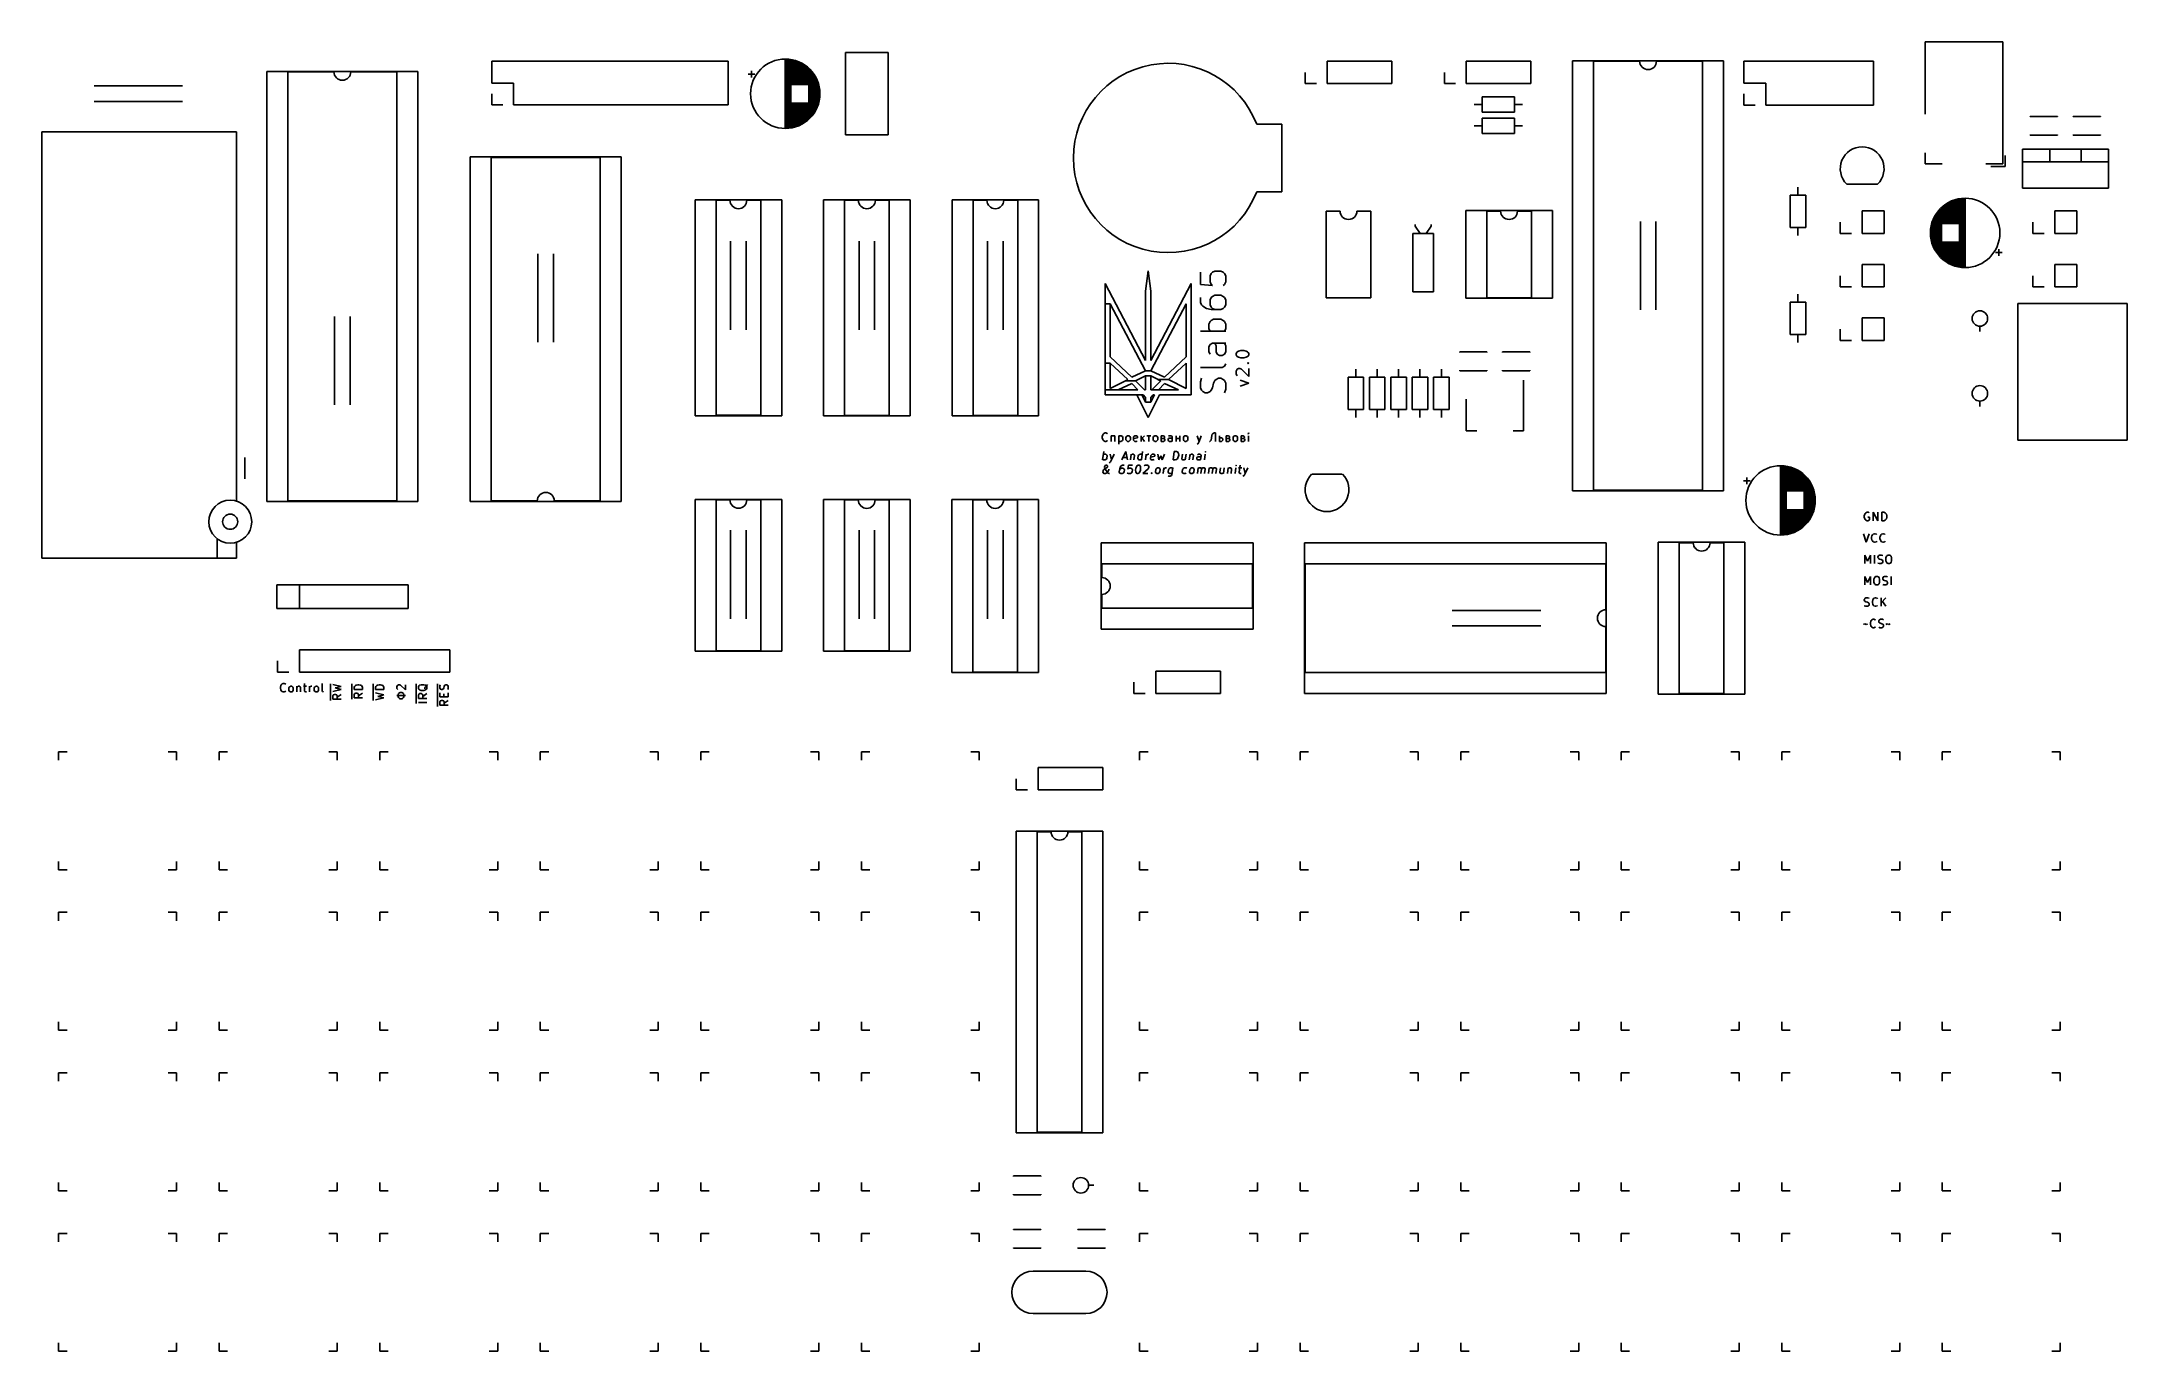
# Model space of a CAD drawing. Extents: x 0.25 to 9.99, y -6.13 to -0.01.
import ezdxf

# ---------------------------------------------------------------- set-up
doc = ezdxf.new("R2010")
doc.units = 0
doc.header["$MEASUREMENT"] = 0
doc.layers.add('BLACK', color=7, linetype='CONTINUOUS')

msp = doc.modelspace()

# ---------------------------------------------------------------- linework, layer by layer
at = {"layer": 'BLACK', "linetype": 'CONTINUOUS'}
for p, q in [((3.7189, -0.08937), (3.7189, -0.41063)), ((3.72047, -0.08937), (3.72047, -0.41063)), ((3.72205, -0.08937), (3.72205, -0.41063)), ((3.72362, -0.089409), (3.72362, -0.410591)), ((3.7252, -0.089488), (3.7252, -0.410512)), ((3.72677, -0.089528), (3.72677, -0.410472)), ((3.72835, -0.089606), (3.72835, -0.410394)), ((3.72992, -0.089724), (3.72992, -0.410276)), ((3.7315, -0.089843), (3.7315, -0.410157)), ((3.73307, -0.089961), (3.73307, -0.410039)), ((3.73465, -0.090118), (3.73465, -0.409882)), ((3.73622, -0.090276), (3.73622, -0.409724)), ((3.7378, -0.090472), (3.7378, -0.409528)), ((3.73937, -0.09063), (3.73937, -0.40937)), ((3.74094, -0.090866), (3.74094, -0.409134)), ((3.74252, -0.091063), (3.74252, -0.408937)), ((3.74409, -0.091339), (3.74409, -0.408661)), ((3.74567, -0.091575), (3.74567, -0.408425)), ((3.74728, -0.09185), (3.74728, -0.209055)), ((3.74886, -0.092126), (3.74886, -0.209055)), ((3.75043, -0.092441), (3.75043, -0.209055)), ((3.75201, -0.092756), (3.75201, -0.209055)), ((3.75358, -0.09311), (3.75358, -0.209055)), ((3.75516, -0.093465), (3.75516, -0.209055)), ((3.75673, -0.093819), (3.75673, -0.209055)), ((3.75831, -0.094213), (3.75831, -0.209055)), ((3.75988, -0.094606), (3.75988, -0.209055)), ((3.76146, -0.095039), (3.76146, -0.209055)), ((3.76303, -0.095472), (3.76303, -0.209055)), ((3.76461, -0.095906), (3.76461, -0.209055)), ((3.76618, -0.096378), (3.76618, -0.209055)), ((3.76776, -0.09689), (3.76776, -0.209055)), ((3.76933, -0.097362), (3.76933, -0.209055)), ((4.19961, -0.057677), (4, -0.057677)), ((4, -0.057677), (4, -0.442323)), ((4.19961, -0.057677), (4.19961, -0.442323)), ((8.10217, -0.095472), (7.39744, -0.095472)), ((7.39744, -0.095472), (7.39744, -2.10492)), ((8.10217, -2.10492), (8.10217, -0.095472)), ((9.04449, -0.345276), (9.04449, -0.006693)), ((9.04449, -0.006693), (9.40669, -0.006693)), ((9.40669, -0.006693), (9.40669, -0.577559)), ((2.00217, -0.145276), (1.29744, -0.145276)), ((1.29744, -0.145276), (1.29744, -2.15472)), ((1.61043, -0.147638), (1.39547, -0.147638)), ((1.39547, -0.147638), (1.39547, -2.15236)), ((1.90413, -0.147638), (1.68917, -0.147638)), ((1.90413, -2.15236), (1.90413, -0.147638)), ((2.00217, -2.15472), (2.00217, -0.145276)), ((2.34764, -0.2), (2.34764, -0.097638)), ((2.34764, -0.097638), (3.45236, -0.097638)), ((3.45236, -0.302362), (3.45236, -0.097638)), ((3.54529, -0.158858), (3.57678, -0.158858)), ((3.56104, -0.14311), (3.56104, -0.174606)), ((3.77091, -0.097913), (3.77091, -0.209055)), ((3.77248, -0.098425), (3.77248, -0.209055)), ((3.77406, -0.099016), (3.77406, -0.209055)), ((3.77563, -0.099567), (3.77563, -0.209055)), ((3.7772, -0.100197), (3.7772, -0.209055)), ((3.77878, -0.100787), (3.77878, -0.209055)), ((3.78035, -0.101417), (3.78035, -0.209055)), ((3.78193, -0.102087), (3.78193, -0.209055)), ((3.7835, -0.102756), (3.7835, -0.209055)), ((3.78508, -0.103465), (3.78508, -0.209055)), ((3.78665, -0.104173), (3.78665, -0.209055)), ((3.78823, -0.104882), (3.78823, -0.209055)), ((3.7898, -0.105669), (3.7898, -0.209055)), ((3.79138, -0.106417), (3.79138, -0.209055)), ((3.79295, -0.107205), (3.79295, -0.209055)), ((3.79453, -0.108031), (3.79453, -0.209055)), ((3.7961, -0.108898), (3.7961, -0.209055)), ((3.79768, -0.109764), (3.79768, -0.209055)), ((3.79925, -0.11063), (3.79925, -0.209055)), ((3.80083, -0.111535), (3.80083, -0.209055)), ((3.8024, -0.11248), (3.8024, -0.209055)), ((3.80398, -0.113425), (3.80398, -0.209055)), ((3.80555, -0.114409), (3.80555, -0.209055)), ((3.80713, -0.115433), (3.80713, -0.209055)), ((3.8087, -0.116457), (3.8087, -0.209055)), ((3.81028, -0.11752), (3.81028, -0.209055)), ((3.81185, -0.118583), (3.81185, -0.209055)), ((3.81343, -0.119724), (3.81343, -0.209055)), ((3.815, -0.120866), (3.815, -0.209055)), ((3.81657, -0.122047), (3.81657, -0.209055)), ((3.81815, -0.123228), (3.81815, -0.209055)), ((3.81972, -0.124449), (3.81972, -0.209055)), ((3.8213, -0.125748), (3.8213, -0.209055)), ((3.82287, -0.127008), (3.82287, -0.209055)), ((3.82445, -0.128346), (3.82445, -0.209055)), ((3.82602, -0.129724), (3.82602, -0.209055)), ((3.8276, -0.131142), (3.8276, -0.209055)), ((3.82917, -0.132559), (3.82917, -0.367441)), ((3.83075, -0.134055), (3.83075, -0.365945)), ((3.83232, -0.135551), (3.83232, -0.364449)), ((3.8339, -0.137126), (3.8339, -0.362874)), ((3.83547, -0.13874), (3.83547, -0.36126)), ((3.83705, -0.140394), (3.83705, -0.359606)), ((3.83862, -0.142087), (3.83862, -0.357913)), ((3.8402, -0.143819), (3.8402, -0.356181)), ((3.84177, -0.14563), (3.84177, -0.35437)), ((3.84335, -0.14748), (3.84335, -0.35252)), ((3.84492, -0.14937), (3.84492, -0.35063)), ((3.8465, -0.151378), (3.8465, -0.348622)), ((3.84807, -0.153386), (3.84807, -0.346614)), ((3.84965, -0.155512), (3.84965, -0.344488)), ((3.85122, -0.157677), (3.85122, -0.342323)), ((3.8528, -0.159961), (3.8528, -0.340039)), ((3.85437, -0.162283), (3.85437, -0.337717)), ((3.85594, -0.164724), (3.85594, -0.335276)), ((3.85752, -0.167244), (3.85752, -0.332756)), ((3.85909, -0.169921), (3.85909, -0.330079)), ((3.86067, -0.172677), (3.86067, -0.327323)), ((3.86224, -0.175591), (3.86224, -0.324409)), ((3.86382, -0.178622), (3.86382, -0.321378)), ((3.86539, -0.18185), (3.86539, -0.31815)), ((3.86697, -0.185236), (3.86697, -0.314764)), ((3.86854, -0.188898), (3.86854, -0.311102)), ((3.87012, -0.192795), (3.87012, -0.307205)), ((6.14764, -0.202362), (6.14764, -0.15)), ((6.25, -0.202362), (6.25, -0.097638)), ((6.25, -0.097638), (6.55236, -0.097638)), ((6.55236, -0.202362), (6.55236, -0.097638)), ((6.79803, -0.202362), (6.79803, -0.15)), ((6.90039, -0.202362), (6.90039, -0.097638)), ((6.90039, -0.097638), (7.20276, -0.097638)), ((7.20276, -0.202362), (7.20276, -0.097638)), ((7.71043, -0.097835), (7.49547, -0.097835)), ((7.49547, -0.097835), (7.49547, -2.10256)), ((8.00413, -0.097835), (7.78917, -0.097835)), ((8.00413, -2.10256), (8.00413, -0.097835)), ((8.19764, -0.200197), (8.19764, -0.097835)), ((8.19764, -0.097835), (8.80236, -0.097835)), ((8.80236, -0.302559), (8.80236, -0.097835)), ((0.490157, -0.213386), (0.903543, -0.213386)), ((0.490157, -0.285827), (0.903543, -0.285827)), ((2.45, -0.2), (2.34764, -0.2)), ((2.34764, -0.302362), (2.34764, -0.25)), ((2.45, -0.302362), (2.45, -0.2)), ((3.74728, -0.290945), (3.74728, -0.40815)), ((3.74886, -0.290945), (3.74886, -0.407874)), ((3.75043, -0.290945), (3.75043, -0.407559)), ((3.75201, -0.290945), (3.75201, -0.407244)), ((3.75358, -0.290945), (3.75358, -0.40689)), ((3.75516, -0.290945), (3.75516, -0.406535)), ((3.75673, -0.290945), (3.75673, -0.406181)), ((3.75831, -0.290945), (3.75831, -0.405787)), ((3.75988, -0.290945), (3.75988, -0.405394)), ((3.76146, -0.290945), (3.76146, -0.404961)), ((3.76303, -0.290945), (3.76303, -0.404528)), ((3.76461, -0.290945), (3.76461, -0.404094)), ((3.76618, -0.290945), (3.76618, -0.403622)), ((3.76776, -0.290945), (3.76776, -0.40311)), ((3.76933, -0.290945), (3.76933, -0.402638)), ((3.77091, -0.290945), (3.77091, -0.402087)), ((3.77248, -0.290945), (3.77248, -0.401575)), ((3.77406, -0.290945), (3.77406, -0.400984)), ((3.77563, -0.290945), (3.77563, -0.400433)), ((3.7772, -0.290945), (3.7772, -0.399803)), ((3.77878, -0.290945), (3.77878, -0.399213)), ((3.78035, -0.290945), (3.78035, -0.398583)), ((3.78193, -0.290945), (3.78193, -0.397913)), ((3.7835, -0.290945), (3.7835, -0.397244)), ((3.78508, -0.290945), (3.78508, -0.396535)), ((3.78665, -0.290945), (3.78665, -0.395827)), ((3.78823, -0.290945), (3.78823, -0.395118)), ((3.7898, -0.290945), (3.7898, -0.394331)), ((3.79138, -0.290945), (3.79138, -0.393583)), ((3.79295, -0.290945), (3.79295, -0.392795)), ((3.79453, -0.290945), (3.79453, -0.391969)), ((3.7961, -0.290945), (3.7961, -0.391102)), ((3.79768, -0.290945), (3.79768, -0.390236)), ((3.79925, -0.290945), (3.79925, -0.38937)), ((3.80083, -0.290945), (3.80083, -0.388465)), ((3.8024, -0.290945), (3.8024, -0.38752)), ((3.80398, -0.290945), (3.80398, -0.386575)), ((3.80555, -0.290945), (3.80555, -0.385591)), ((3.80713, -0.290945), (3.80713, -0.384567)), ((3.8087, -0.290945), (3.8087, -0.383543)), ((3.81028, -0.290945), (3.81028, -0.38248)), ((3.81185, -0.290945), (3.81185, -0.381417)), ((3.81343, -0.290945), (3.81343, -0.380276)), ((3.815, -0.290945), (3.815, -0.379134)), ((3.81657, -0.290945), (3.81657, -0.377953)), ((3.81815, -0.290945), (3.81815, -0.376772)), ((3.81972, -0.290945), (3.81972, -0.375551)), ((3.8213, -0.290945), (3.8213, -0.374252)), ((3.82287, -0.290945), (3.82287, -0.372992)), ((3.82445, -0.290945), (3.82445, -0.371654)), ((3.82602, -0.290945), (3.82602, -0.370276)), ((3.8276, -0.290945), (3.8276, -0.368858)), ((3.87169, -0.197008), (3.87169, -0.302992)), ((3.87327, -0.201614), (3.87327, -0.298386)), ((3.87484, -0.206772), (3.87484, -0.293228)), ((3.87642, -0.212677), (3.87642, -0.287323)), ((3.87799, -0.219764), (3.87799, -0.280236)), ((3.87957, -0.229016), (3.87957, -0.270984)), ((6.2, -0.202362), (6.14764, -0.202362)), ((6.25, -0.202362), (6.55236, -0.202362)), ((6.85039, -0.202362), (6.79803, -0.202362)), ((6.90039, -0.202362), (7.20276, -0.202362)), ((7.12559, -0.26378), (6.97441, -0.26378)), ((6.97441, -0.26378), (6.97441, -0.33622)), ((7.12559, -0.33622), (7.12559, -0.26378)), ((8.3, -0.200197), (8.19764, -0.200197)), ((8.19764, -0.302559), (8.19764, -0.250197)), ((8.3, -0.302559), (8.3, -0.200197)), ((2.4, -0.302362), (2.34764, -0.302362)), ((2.45, -0.302362), (3.45236, -0.302362)), ((6.93701, -0.3), (6.97441, -0.3)), ((6.97441, -0.33622), (7.12559, -0.33622)), ((7.12559, -0.36378), (6.97441, -0.36378)), ((6.97441, -0.36378), (6.97441, -0.43622)), ((7.16299, -0.3), (7.12559, -0.3)), ((7.12559, -0.43622), (7.12559, -0.36378)), ((8.25, -0.302559), (8.19764, -0.302559)), ((8.3, -0.302559), (8.80236, -0.302559)), ((9.53543, -0.355906), (9.53543, -0.358465)), ((9.53543, -0.355906), (9.66299, -0.355906)), ((9.66299, -0.355906), (9.66299, -0.358465)), ((9.73543, -0.355906), (9.73543, -0.358465)), ((9.73543, -0.355906), (9.86299, -0.355906)), ((9.86299, -0.355906), (9.86299, -0.358465)), ((1.15472, -0.427165), (0.245276, -0.427165)), ((0.245276, -0.427165), (0.245276, -2.41929)), ((1.15472, -2.15315), (1.15472, -0.427165)), ((4.19961, -0.442323), (4, -0.442323)), ((6.03937, -0.39252), (5.92126, -0.39252)), ((6.03937, -0.70748), (6.03937, -0.39252)), ((6.93701, -0.4), (6.97441, -0.4)), ((6.97441, -0.43622), (7.12559, -0.43622)), ((7.16299, -0.4), (7.12559, -0.4)), ((9.53543, -0.441535), (9.53543, -0.444094)), ((9.53543, -0.444094), (9.66299, -0.444094)), ((9.66299, -0.441535), (9.66299, -0.444094)), ((9.73543, -0.441535), (9.73543, -0.444094)), ((9.73543, -0.444094), (9.86299, -0.444094)), ((9.86299, -0.441535), (9.86299, -0.444094)), ((2.95236, -0.545276), (2.24764, -0.545276)), ((2.24764, -0.545276), (2.24764, -2.15472)), ((2.85433, -0.547638), (2.34567, -0.547638)), ((2.34567, -0.547638), (2.34567, -2.15236)), ((2.85433, -2.15236), (2.85433, -0.547638)), ((2.95236, -2.15472), (2.95236, -0.545276)), ((9.04449, -0.577559), (9.04449, -0.526378)), ((9.12323, -0.577559), (9.04449, -0.577559)), ((9.40669, -0.577559), (9.32795, -0.577559)), ((9.4185, -0.58937), (9.4185, -0.538189)), ((9.49843, -0.508465), (9.49843, -0.691181)), ((9.49843, -0.508465), (9.90157, -0.508465)), ((9.49843, -0.567913), (9.90157, -0.567913)), ((9.62717, -0.508465), (9.62717, -0.567913)), ((9.77287, -0.508465), (9.77287, -0.567913)), ((9.90157, -0.508465), (9.90157, -0.691181)), ((8.67913, -0.672835), (8.82087, -0.672835)), ((9.35157, -0.58937), (9.4185, -0.58937)), ((3.70236, -0.745276), (3.29764, -0.745276)), ((3.29764, -0.745276), (3.29764, -1.75472)), ((3.46063, -0.747638), (3.39567, -0.747638)), ((3.39567, -0.747638), (3.39567, -1.75236)), ((3.60433, -0.747638), (3.53937, -0.747638)), ((3.60433, -1.75236), (3.60433, -0.747638)), ((3.70236, -1.75472), (3.70236, -0.745276)), ((4.30276, -0.745472), (3.89803, -0.745472)), ((3.89803, -0.745472), (3.89803, -1.75492)), ((4.06102, -0.747835), (3.99606, -0.747835)), ((3.99606, -0.747835), (3.99606, -1.75256)), ((4.20472, -0.747835), (4.13976, -0.747835)), ((4.20472, -1.75256), (4.20472, -0.747835)), ((4.30276, -1.75492), (4.30276, -0.745472)), ((4.90276, -0.745472), (4.49803, -0.745472)), ((4.49803, -0.745472), (4.49803, -1.75492)), ((4.66102, -0.747835), (4.59606, -0.747835)), ((4.59606, -0.747835), (4.59606, -1.75256)), ((4.80472, -0.747835), (4.73976, -0.747835)), ((4.80472, -1.75256), (4.80472, -0.747835)), ((4.90276, -1.75492), (4.90276, -0.745472)), ((5.92126, -0.70748), (6.03937, -0.70748)), ((8.48622, -0.724409), (8.41378, -0.724409)), ((8.41378, -0.724409), (8.41378, -0.875591)), ((8.45, -0.687008), (8.45, -0.724409)), ((8.48622, -0.875591), (8.48622, -0.724409)), ((9.12555, -0.859055), (9.12555, -0.778346)), ((9.12713, -0.859055), (9.12713, -0.777008)), ((9.1287, -0.859055), (9.1287, -0.775748)), ((9.13028, -0.859055), (9.13028, -0.774449)), ((9.13185, -0.859055), (9.13185, -0.773228)), ((9.13343, -0.859055), (9.13343, -0.772047)), ((9.135, -0.859055), (9.135, -0.770866)), ((9.13657, -0.859055), (9.13657, -0.769724)), ((9.13815, -0.859055), (9.13815, -0.768583)), ((9.13972, -0.859055), (9.13972, -0.76752)), ((9.1413, -0.859055), (9.1413, -0.766457)), ((9.14287, -0.859055), (9.14287, -0.765433)), ((9.14445, -0.859055), (9.14445, -0.764409)), ((9.14602, -0.859055), (9.14602, -0.763425)), ((9.1476, -0.859055), (9.1476, -0.76248)), ((9.14917, -0.859055), (9.14917, -0.761535)), ((9.15075, -0.859055), (9.15075, -0.76063)), ((9.15232, -0.859055), (9.15232, -0.759764)), ((9.1539, -0.859055), (9.1539, -0.758898)), ((9.15547, -0.859055), (9.15547, -0.758031)), ((9.15705, -0.859055), (9.15705, -0.757205)), ((9.15862, -0.859055), (9.15862, -0.756417)), ((9.1602, -0.859055), (9.1602, -0.755669)), ((9.16177, -0.859055), (9.16177, -0.754882)), ((9.16335, -0.859055), (9.16335, -0.754173)), ((9.16492, -0.859055), (9.16492, -0.753465)), ((9.1665, -0.859055), (9.1665, -0.752756)), ((9.16807, -0.859055), (9.16807, -0.752087)), ((9.16965, -0.859055), (9.16965, -0.751417)), ((9.17122, -0.859055), (9.17122, -0.750787)), ((9.1728, -0.859055), (9.1728, -0.750197)), ((9.17437, -0.859055), (9.17437, -0.749567)), ((9.17594, -0.859055), (9.17594, -0.749016)), ((9.17752, -0.859055), (9.17752, -0.748425)), ((9.17909, -0.859055), (9.17909, -0.747913)), ((9.18067, -0.859055), (9.18067, -0.747362)), ((9.18224, -0.859055), (9.18224, -0.74689)), ((9.18382, -0.859055), (9.18382, -0.746378)), ((9.18539, -0.859055), (9.18539, -0.745906)), ((9.18697, -0.859055), (9.18697, -0.745472)), ((9.18854, -0.859055), (9.18854, -0.745039)), ((9.19012, -0.859055), (9.19012, -0.744606)), ((9.19169, -0.859055), (9.19169, -0.744213)), ((9.19327, -0.859055), (9.19327, -0.743819)), ((9.19484, -0.859055), (9.19484, -0.743465)), ((9.19642, -0.859055), (9.19642, -0.74311)), ((9.19799, -0.859055), (9.19799, -0.742756)), ((9.19957, -0.859055), (9.19957, -0.742441)), ((9.20114, -0.859055), (9.20114, -0.742126)), ((9.20272, -0.859055), (9.20272, -0.74185)), ((9.20433, -1.05843), (9.20433, -0.741575)), ((9.20591, -1.05866), (9.20591, -0.741339)), ((9.20748, -1.05894), (9.20748, -0.741063)), ((9.20906, -1.05913), (9.20906, -0.740866)), ((9.21063, -1.05937), (9.21063, -0.74063)), ((9.2122, -1.05953), (9.2122, -0.740472)), ((9.21378, -1.05972), (9.21378, -0.740276)), ((9.21535, -1.05988), (9.21535, -0.740118)), ((9.21693, -1.06004), (9.21693, -0.739961)), ((9.2185, -1.06016), (9.2185, -0.739843)), ((9.22008, -1.06028), (9.22008, -0.739724)), ((9.22165, -1.06039), (9.22165, -0.739606)), ((9.22323, -1.06047), (9.22323, -0.739528)), ((9.2248, -1.06051), (9.2248, -0.739488)), ((9.22638, -1.06059), (9.22638, -0.739409)), ((9.22795, -1.06063), (9.22795, -0.73937)), ((9.22953, -1.06063), (9.22953, -0.73937)), ((9.2311, -1.06063), (9.2311, -0.73937)), ((9.49843, -0.691181), (9.90157, -0.691181)), ((6.24606, -0.798031), (6.24606, -1.20276)), ((6.31102, -0.798031), (6.24606, -0.798031)), ((6.45472, -0.798031), (6.38976, -0.798031)), ((6.45472, -1.20276), (6.45472, -0.798031)), ((6.6622, -0.86811), (6.6622, -0.860236)), ((6.68583, -0.903543), (6.6622, -0.86811)), ((6.71339, -0.903543), (6.73701, -0.86811)), ((6.73701, -0.86811), (6.73701, -0.860236)), ((6.89803, -0.795669), (6.89803, -1.20512)), ((7.30276, -0.795669), (6.89803, -0.795669)), ((6.99606, -0.798031), (6.99606, -1.20276)), ((7.06102, -0.798031), (6.99606, -0.798031)), ((7.20472, -0.798031), (7.13976, -0.798031)), ((7.20472, -1.20276), (7.20472, -0.798031)), ((7.30276, -1.20512), (7.30276, -0.795669)), ((7.71378, -1.25984), (7.71378, -0.846457)), ((7.78622, -1.25984), (7.78622, -0.846457)), ((8.41378, -0.875591), (8.48622, -0.875591)), ((8.45, -0.912992), (8.45, -0.875591)), ((8.64764, -0.902362), (8.64764, -0.85)), ((8.75, -0.902362), (8.75, -0.797638)), ((8.75, -0.797638), (8.85236, -0.797638)), ((8.85236, -0.902362), (8.85236, -0.797638)), ((9.07201, -0.930236), (9.07201, -0.869764)), ((9.07358, -0.937323), (9.07358, -0.862677)), ((9.07516, -0.943228), (9.07516, -0.856772)), ((9.07673, -0.948386), (9.07673, -0.851614)), ((9.07831, -0.952992), (9.07831, -0.847008)), ((9.07988, -0.957205), (9.07988, -0.842795)), ((9.08146, -0.961102), (9.08146, -0.838898)), ((9.08303, -0.964764), (9.08303, -0.835236)), ((9.08461, -0.96815), (9.08461, -0.83185)), ((9.08618, -0.971378), (9.08618, -0.828622)), ((9.08776, -0.974409), (9.08776, -0.825591)), ((9.08933, -0.977323), (9.08933, -0.822677)), ((9.09091, -0.980079), (9.09091, -0.819921)), ((9.09248, -0.982756), (9.09248, -0.817244)), ((9.09406, -0.985276), (9.09406, -0.814724)), ((9.09563, -0.987717), (9.09563, -0.812283)), ((9.0972, -0.990039), (9.0972, -0.809961)), ((9.09878, -0.992323), (9.09878, -0.807677)), ((9.10035, -0.994488), (9.10035, -0.805512)), ((9.10193, -0.996614), (9.10193, -0.803386)), ((9.1035, -0.998622), (9.1035, -0.801378)), ((9.10508, -1.00063), (9.10508, -0.79937)), ((9.10665, -1.00252), (9.10665, -0.79748)), ((9.10823, -1.00437), (9.10823, -0.79563)), ((9.1098, -1.00618), (9.1098, -0.793819)), ((9.11138, -1.00791), (9.11138, -0.792087)), ((9.11295, -1.00961), (9.11295, -0.790394)), ((9.11453, -1.01126), (9.11453, -0.78874)), ((9.1161, -1.01287), (9.1161, -0.787126)), ((9.11768, -1.01445), (9.11768, -0.785551)), ((9.11925, -1.01594), (9.11925, -0.784055)), ((9.12083, -1.01744), (9.12083, -0.782559)), ((9.1224, -0.859055), (9.1224, -0.781142)), ((9.12398, -0.859055), (9.12398, -0.779724)), ((9.54764, -0.902362), (9.54764, -0.85)), ((9.65, -0.902362), (9.65, -0.797638)), ((9.65, -0.797638), (9.75236, -0.797638)), ((9.75236, -0.902362), (9.75236, -0.797638)), ((3.46378, -0.93937), (3.46378, -1.35276)), ((3.53622, -0.93937), (3.53622, -1.35276)), ((4.06378, -0.93937), (4.06378, -1.35276)), ((4.13622, -0.93937), (4.13622, -1.35276)), ((4.66378, -0.93937), (4.66378, -1.35276)), ((4.73622, -0.93937), (4.73622, -1.35276)), ((6.65118, -0.903543), (6.65118, -1.1752)), ((6.74803, -0.903543), (6.65118, -0.903543)), ((6.74803, -1.1752), (6.74803, -0.903543)), ((8.7, -0.902362), (8.64764, -0.902362)), ((8.75, -0.902362), (8.85236, -0.902362)), ((9.07043, -0.920984), (9.07043, -0.879016)), ((9.1224, -1.01886), (9.1224, -0.940945)), ((9.12398, -1.02028), (9.12398, -0.940945)), ((9.12555, -1.02165), (9.12555, -0.940945)), ((9.12713, -1.02299), (9.12713, -0.940945)), ((9.1287, -1.02425), (9.1287, -0.940945)), ((9.13028, -1.02555), (9.13028, -0.940945)), ((9.13185, -1.02677), (9.13185, -0.940945)), ((9.13343, -1.02795), (9.13343, -0.940945)), ((9.135, -1.02913), (9.135, -0.940945)), ((9.13657, -1.03028), (9.13657, -0.940945)), ((9.13815, -1.03142), (9.13815, -0.940945)), ((9.13972, -1.03248), (9.13972, -0.940945)), ((9.1413, -1.03354), (9.1413, -0.940945)), ((9.14287, -1.03457), (9.14287, -0.940945)), ((9.14445, -1.03559), (9.14445, -0.940945)), ((9.14602, -1.03657), (9.14602, -0.940945)), ((9.1476, -1.03752), (9.1476, -0.940945)), ((9.14917, -1.03846), (9.14917, -0.940945)), ((9.15075, -1.03937), (9.15075, -0.940945)), ((9.15232, -1.04024), (9.15232, -0.940945)), ((9.1539, -1.0411), (9.1539, -0.940945)), ((9.15547, -1.04197), (9.15547, -0.940945)), ((9.15705, -1.0428), (9.15705, -0.940945)), ((9.15862, -1.04358), (9.15862, -0.940945)), ((9.1602, -1.04433), (9.1602, -0.940945)), ((9.16177, -1.04512), (9.16177, -0.940945)), ((9.16335, -1.04583), (9.16335, -0.940945)), ((9.16492, -1.04654), (9.16492, -0.940945)), ((9.1665, -1.04724), (9.1665, -0.940945)), ((9.16807, -1.04791), (9.16807, -0.940945)), ((9.16965, -1.04858), (9.16965, -0.940945)), ((9.17122, -1.04921), (9.17122, -0.940945)), ((9.1728, -1.0498), (9.1728, -0.940945)), ((9.17437, -1.05043), (9.17437, -0.940945)), ((9.17594, -1.05098), (9.17594, -0.940945)), ((9.17752, -1.05157), (9.17752, -0.940945)), ((9.17909, -1.05209), (9.17909, -0.940945)), ((9.18067, -1.05264), (9.18067, -0.940945)), ((9.18224, -1.05311), (9.18224, -0.940945)), ((9.18382, -1.05362), (9.18382, -0.940945)), ((9.18539, -1.05409), (9.18539, -0.940945)), ((9.18697, -1.05453), (9.18697, -0.940945)), ((9.18854, -1.05496), (9.18854, -0.940945)), ((9.19012, -1.05539), (9.19012, -0.940945)), ((9.19169, -1.05579), (9.19169, -0.940945)), ((9.19327, -1.05618), (9.19327, -0.940945)), ((9.19484, -1.05654), (9.19484, -0.940945)), ((9.19642, -1.05689), (9.19642, -0.940945)), ((9.19799, -1.05724), (9.19799, -0.940945)), ((9.19957, -1.05756), (9.19957, -0.940945)), ((9.20114, -1.05787), (9.20114, -0.940945)), ((9.20272, -1.05815), (9.20272, -0.940945)), ((9.6, -0.902362), (9.54764, -0.902362)), ((9.65, -0.902362), (9.75236, -0.902362)), ((2.56358, -1.41063), (2.56358, -0.997244)), ((2.63602, -1.41063), (2.63602, -0.997244)), ((8.75, -1.15236), (8.75, -1.04764)), ((8.75, -1.04764), (8.85236, -1.04764)), ((8.85236, -1.15236), (8.85236, -1.04764)), ((9.40471, -0.991142), (9.37322, -0.991142)), ((9.38896, -1.00689), (9.38896, -0.975394)), ((9.65, -1.15236), (9.65, -1.04764)), ((9.65, -1.04764), (9.75236, -1.04764)), ((9.75236, -1.15236), (9.75236, -1.04764)), ((5.21358, -1.13701), (5.21359, -1.13698)), ((5.21358, -1.2323), (5.21358, -1.13701)), ((5.21359, -1.13695), (5.21362, -1.13691)), ((5.21359, -1.13698), (5.21359, -1.13695)), ((5.21362, -1.13691), (5.21364, -1.13687)), ((5.21364, -1.13687), (5.21367, -1.13685)), ((5.21367, -1.13685), (5.21369, -1.13683)), ((5.21369, -1.13683), (5.21373, -1.13683)), ((5.21373, -1.13683), (5.21378, -1.13681)), ((5.21378, -1.13681), (5.21381, -1.13682)), ((5.21381, -1.13682), (5.21384, -1.13682)), ((5.21384, -1.13682), (5.21388, -1.13685)), ((5.21388, -1.13685), (5.21392, -1.13687)), ((5.21392, -1.13687), (5.21393, -1.13689)), ((5.21393, -1.13689), (5.21396, -1.13691)), ((5.21396, -1.13691), (5.40256, -1.49643)), ((5.40256, -1.17242), (5.41423, -1.07793)), ((5.41423, -1.07793), (5.41426, -1.07788)), ((5.41426, -1.07788), (5.41427, -1.07783)), ((5.41427, -1.07783), (5.41429, -1.07782)), ((5.41429, -1.07782), (5.41431, -1.0778)), ((5.41431, -1.0778), (5.41436, -1.07778)), ((5.41436, -1.07778), (5.4144, -1.07775)), ((5.4144, -1.07775), (5.41443, -1.07776)), ((5.41443, -1.07776), (5.41445, -1.07775)), ((5.41445, -1.07775), (5.4145, -1.07778)), ((5.4145, -1.07778), (5.41455, -1.07779)), ((5.41455, -1.07779), (5.41456, -1.07782)), ((5.41456, -1.07782), (5.41459, -1.07783)), ((5.41459, -1.07783), (5.4146, -1.07788)), ((5.4146, -1.07788), (5.41463, -1.07793)), ((5.41463, -1.07793), (5.42658, -1.17242)), ((5.42658, -1.49643), (5.61518, -1.13691)), ((5.61518, -1.13691), (5.6152, -1.13689)), ((5.6152, -1.13689), (5.61521, -1.13687)), ((5.61521, -1.13687), (5.61526, -1.13685)), ((5.61526, -1.13685), (5.61529, -1.13682)), ((5.61529, -1.13682), (5.61533, -1.13682)), ((5.61533, -1.13682), (5.61535, -1.13681)), ((5.61535, -1.13681), (5.6154, -1.13683)), ((5.6154, -1.13683), (5.61545, -1.13683)), ((5.61545, -1.13683), (5.61547, -1.13685)), ((5.61547, -1.13685), (5.6155, -1.13687)), ((5.6155, -1.13687), (5.61551, -1.13691)), ((5.61551, -1.13691), (5.61555, -1.13695)), ((5.61555, -1.13695), (5.61554, -1.13698)), ((5.61554, -1.13698), (5.61555, -1.13701)), ((5.61555, -1.13701), (5.61555, -1.65669)), ((5.65835, -1.08424), (5.65835, -1.14048)), ((5.65835, -1.14048), (5.71459, -1.14611)), ((5.70334, -1.10111), (5.70897, -1.08986)), ((5.70334, -1.12923), (5.70334, -1.10111)), ((5.70897, -1.14048), (5.70334, -1.12923)), ((5.70897, -1.08986), (5.71459, -1.08424)), ((5.71459, -1.14611), (5.70897, -1.14048)), ((5.71459, -1.08424), (5.72584, -1.07862)), ((5.72584, -1.07862), (5.75396, -1.07862)), ((5.75396, -1.07862), (5.76521, -1.08424)), ((5.76521, -1.08424), (5.77083, -1.08986)), ((5.77083, -1.14048), (5.76521, -1.14611)), ((5.77083, -1.08986), (5.77646, -1.10111)), ((5.77646, -1.12923), (5.77083, -1.14048)), ((5.77646, -1.10111), (5.77646, -1.12923)), ((8.64764, -1.15236), (8.64764, -1.1)), ((8.7, -1.15236), (8.64764, -1.15236)), ((8.75, -1.15236), (8.85236, -1.15236)), ((9.54764, -1.15236), (9.54764, -1.1)), ((9.6, -1.15236), (9.54764, -1.15236)), ((9.65, -1.15236), (9.75236, -1.15236)), ((5.21358, -1.47953), (5.21358, -1.2323)), ((5.21358, -1.2323), (5.2376, -1.2323)), ((5.2376, -1.2323), (5.21358, -1.2323)), ((5.2376, -1.2323), (5.2376, -1.47944)), ((5.40248, -1.54439), (5.2376, -1.2323)), ((5.40256, -1.17243), (5.40256, -1.17242)), ((5.40256, -1.17244), (5.40256, -1.17243)), ((5.40256, -1.49643), (5.40256, -1.17244)), ((5.42658, -1.17242), (5.42657, -1.17243)), ((5.42657, -1.17243), (5.42658, -1.17244)), ((5.42658, -1.17244), (5.42658, -1.49643)), ((5.59153, -1.2323), (5.42665, -1.54439)), ((5.59153, -1.47944), (5.59153, -1.2323)), ((5.65835, -1.20235), (5.65835, -1.22485)), ((5.65835, -1.22485), (5.66397, -1.2361)), ((5.66397, -1.2361), (5.6696, -1.24172)), ((5.6696, -1.24172), (5.68647, -1.25297)), ((5.68647, -1.25297), (5.70897, -1.25859)), ((5.70897, -1.20235), (5.70334, -1.2136)), ((5.70334, -1.2136), (5.70334, -1.2361)), ((5.70334, -1.2361), (5.70897, -1.24734)), ((5.71459, -1.19673), (5.70897, -1.20235)), ((5.70897, -1.24734), (5.71459, -1.25297)), ((5.70897, -1.25859), (5.75396, -1.25859)), ((5.72584, -1.1911), (5.71459, -1.19673)), ((5.71459, -1.25297), (5.72584, -1.25859)), ((5.75396, -1.1911), (5.72584, -1.1911)), ((5.76521, -1.19673), (5.75396, -1.1911)), ((5.75396, -1.25859), (5.76521, -1.25297)), ((5.77083, -1.20235), (5.76521, -1.19673)), ((5.76521, -1.25297), (5.77083, -1.24734)), ((5.77646, -1.2136), (5.77083, -1.20235)), ((5.77083, -1.24734), (5.77646, -1.2361)), ((5.77646, -1.2361), (5.77646, -1.2136)), ((6.24606, -1.20276), (6.45472, -1.20276)), ((6.65118, -1.1752), (6.74803, -1.1752)), ((6.89803, -1.20512), (7.30276, -1.20512)), ((6.99606, -1.20276), (7.20472, -1.20276)), ((8.48622, -1.22441), (8.41378, -1.22441)), ((8.41378, -1.22441), (8.41378, -1.37559)), ((8.45, -1.18701), (8.45, -1.22441)), ((8.48622, -1.37559), (8.48622, -1.22441)), ((9.47677, -1.8685), (9.47677, -1.23071)), ((9.47677, -1.23071), (9.98858, -1.23071)), ((9.98858, -1.8685), (9.98858, -1.23071)), ((1.61358, -1.29016), (1.61358, -1.70354)), ((1.68602, -1.29016), (1.68602, -1.70354)), ((5.77646, -1.35983), (5.65835, -1.35983)), ((5.69772, -1.32608), (5.70334, -1.31484)), ((5.69772, -1.34858), (5.69772, -1.32608)), ((5.70334, -1.35983), (5.69772, -1.34858)), ((5.70334, -1.31484), (5.70897, -1.30921)), ((5.70897, -1.30921), (5.72022, -1.30359)), ((5.72022, -1.30359), (5.75396, -1.30359)), ((5.75396, -1.30359), (5.76521, -1.30921)), ((5.76521, -1.30921), (5.77083, -1.31484)), ((5.77083, -1.31484), (5.77646, -1.32608)), ((5.77646, -1.34858), (5.77083, -1.35983)), ((5.77646, -1.32608), (5.77646, -1.34858)), ((8.64764, -1.40236), (8.64764, -1.35)), ((8.75, -1.40236), (8.75, -1.29764)), ((8.75, -1.29764), (8.85236, -1.29764)), ((8.85236, -1.40236), (8.85236, -1.29764)), ((9.3, -1.33622), (9.3, -1.36063)), ((5.70334, -1.4217), (5.69772, -1.43295)), ((5.69772, -1.43295), (5.69772, -1.45544)), ((5.69772, -1.45544), (5.70334, -1.46669)), ((5.71459, -1.41607), (5.70334, -1.4217)), ((5.77646, -1.41607), (5.71459, -1.41607)), ((5.73146, -1.42732), (5.72584, -1.41607)), ((5.73146, -1.45544), (5.73146, -1.42732)), ((5.73709, -1.46669), (5.73146, -1.45544)), ((5.77083, -1.41607), (5.77646, -1.42732)), ((5.77646, -1.45544), (5.77083, -1.46669)), ((5.77646, -1.42732), (5.77646, -1.45544)), ((5.82504, -1.46405), (5.82785, -1.45843)), ((5.82785, -1.45843), (5.83066, -1.45562)), ((5.83066, -1.45562), (5.83629, -1.45281)), ((5.83629, -1.45281), (5.84754, -1.44999)), ((5.84754, -1.44999), (5.8616, -1.44999)), ((5.8616, -1.44999), (5.87285, -1.45281)), ((5.87285, -1.45281), (5.87847, -1.45562)), ((5.87847, -1.45562), (5.88128, -1.45843)), ((5.88128, -1.45843), (5.8841, -1.46405)), ((6.86969, -1.45591), (6.86969, -1.45846)), ((6.86969, -1.45591), (6.99724, -1.45591)), ((6.99724, -1.45591), (6.99724, -1.45846)), ((7.06969, -1.45591), (7.06969, -1.45846)), ((7.06969, -1.45591), (7.19724, -1.45591)), ((7.19724, -1.45591), (7.19724, -1.45846)), ((8.41378, -1.37559), (8.48622, -1.37559)), ((8.45, -1.41299), (8.45, -1.37559)), ((8.7, -1.40236), (8.64764, -1.40236)), ((8.75, -1.40236), (8.85236, -1.40236)), ((5.21358, -1.50905), (5.21358, -1.47953)), ((5.21358, -1.47953), (5.21358, -1.47953)), ((5.21358, -1.50906), (5.21358, -1.50905)), ((5.21358, -1.50951), (5.21358, -1.50906)), ((5.21358, -1.63287), (5.21358, -1.50951)), ((5.21358, -1.50951), (5.2376, -1.50951)), ((5.2376, -1.50951), (5.21358, -1.50951)), ((5.2376, -1.47944), (5.33783, -1.57378)), ((5.2376, -1.50951), (5.2376, -1.62684)), ((5.31973, -1.58578), (5.2376, -1.50951)), ((5.33783, -1.57378), (5.40248, -1.54439)), ((5.40248, -1.54439), (5.42665, -1.54439)), ((5.42665, -1.54439), (5.40248, -1.54439)), ((5.42665, -1.54439), (5.4913, -1.57378)), ((5.4913, -1.57378), (5.59153, -1.47944)), ((5.59153, -1.50951), (5.5094, -1.58578)), ((5.59153, -1.62684), (5.59153, -1.50951)), ((5.75959, -1.52856), (5.65835, -1.52856)), ((5.74834, -1.47232), (5.73709, -1.46669)), ((5.75959, -1.47232), (5.74834, -1.47232)), ((5.77083, -1.46669), (5.75959, -1.47232)), ((5.77083, -1.52294), (5.75959, -1.52856)), ((5.77646, -1.51169), (5.77083, -1.52294)), ((5.82504, -1.46968), (5.82504, -1.46405)), ((5.82785, -1.4753), (5.82504, -1.46968)), ((5.82504, -1.54561), (5.82785, -1.53998)), ((5.82504, -1.55967), (5.82504, -1.54561)), ((5.83066, -1.47812), (5.82785, -1.4753)), ((5.82785, -1.53998), (5.83066, -1.53717)), ((5.83629, -1.48093), (5.83066, -1.47812)), ((5.83066, -1.53717), (5.83629, -1.53436)), ((5.84754, -1.48374), (5.83629, -1.48093)), ((5.83629, -1.53436), (5.84191, -1.53436)), ((5.84191, -1.53436), (5.85035, -1.53717)), ((5.8616, -1.48374), (5.84754, -1.48374)), ((5.85035, -1.53717), (5.8841, -1.57092)), ((5.87285, -1.48093), (5.8616, -1.48374)), ((5.87847, -1.47812), (5.87285, -1.48093)), ((5.88128, -1.4753), (5.87847, -1.47812)), ((5.87847, -1.50905), (5.88128, -1.50624)), ((5.88128, -1.51186), (5.87847, -1.50905)), ((5.87847, -1.50905), (5.8841, -1.50905)), ((5.8841, -1.46968), (5.88128, -1.4753)), ((5.88128, -1.50624), (5.8841, -1.50905)), ((5.8841, -1.50905), (5.88128, -1.51186)), ((5.8841, -1.46405), (5.8841, -1.46968)), ((5.8841, -1.57092), (5.8841, -1.53436)), ((6.38425, -1.53701), (6.38425, -1.57441)), ((6.48425, -1.53701), (6.48425, -1.57441)), ((6.58425, -1.53701), (6.58425, -1.57441)), ((6.68425, -1.53701), (6.68425, -1.57441)), ((6.78425, -1.53701), (6.78425, -1.57441)), ((6.86969, -1.54154), (6.86969, -1.54409)), ((6.86969, -1.54409), (6.99724, -1.54409)), ((6.99724, -1.54154), (6.99724, -1.54409)), ((7.06969, -1.54154), (7.06969, -1.54409)), ((7.06969, -1.54409), (7.19724, -1.54409)), ((7.19724, -1.54154), (7.19724, -1.54409)), ((5.21358, -1.63307), (5.21358, -1.63287)), ((5.21358, -1.63287), (5.27376, -1.63287)), ((5.27376, -1.63287), (5.21358, -1.63287)), ((5.21358, -1.65669), (5.21358, -1.63307)), ((5.21358, -1.63307), (5.21358, -1.63307)), ((5.2376, -1.62684), (5.30771, -1.59179)), ((5.33775, -1.60378), (5.27376, -1.63287)), ((5.27376, -1.63287), (5.36684, -1.63287)), ((5.30771, -1.59179), (5.30818, -1.59155)), ((5.30771, -1.59179), (5.35585, -1.59179)), ((5.35585, -1.59179), (5.30771, -1.59179)), ((5.30818, -1.59155), (5.31973, -1.58578)), ((5.30818, -1.59155), (5.30818, -1.59155)), ((5.36684, -1.63287), (5.33775, -1.60378)), ((5.40256, -1.56843), (5.35585, -1.59179)), ((5.35585, -1.59179), (5.39693, -1.63287)), ((5.39693, -1.63287), (5.40256, -1.63287)), ((5.40256, -1.63287), (5.40256, -1.56843)), ((5.40256, -1.56843), (5.42658, -1.56843)), ((5.42658, -1.56843), (5.40256, -1.56843)), ((5.42658, -1.56843), (5.42658, -1.63287)), ((5.46126, -1.58578), (5.42658, -1.56843)), ((5.42658, -1.63287), (5.4322, -1.63287)), ((5.4322, -1.63287), (5.47328, -1.59179)), ((5.4322, -1.63287), (5.46229, -1.63287)), ((5.46229, -1.63287), (5.4322, -1.63287)), ((5.46172, -1.58601), (5.46126, -1.58578)), ((5.46126, -1.58578), (5.5094, -1.58578)), ((5.5094, -1.58578), (5.46126, -1.58578)), ((5.47328, -1.59179), (5.46172, -1.58601)), ((5.49138, -1.60378), (5.46229, -1.63287)), ((5.46229, -1.63287), (5.55538, -1.63287)), ((5.55538, -1.63287), (5.49138, -1.60378)), ((5.5094, -1.58578), (5.59153, -1.62684)), ((5.65835, -1.59605), (5.66397, -1.57918)), ((5.65835, -1.62417), (5.65835, -1.59605)), ((5.66397, -1.63542), (5.65835, -1.62417)), ((5.6696, -1.64105), (5.66397, -1.63542)), ((5.68085, -1.64667), (5.6696, -1.64105)), ((5.69209, -1.64667), (5.68085, -1.64667)), ((5.70334, -1.64105), (5.69209, -1.64667)), ((5.70897, -1.63542), (5.70334, -1.64105)), ((5.71459, -1.62417), (5.70897, -1.63542)), ((5.72022, -1.60168), (5.71459, -1.62417)), ((5.72584, -1.59043), (5.72022, -1.60168)), ((5.73146, -1.5848), (5.72584, -1.59043)), ((5.74271, -1.57918), (5.73146, -1.5848)), ((5.75396, -1.57918), (5.74271, -1.57918)), ((5.76521, -1.5848), (5.75396, -1.57918)), ((5.77083, -1.59043), (5.76521, -1.5848)), ((5.77646, -1.60168), (5.77083, -1.59043)), ((5.77083, -1.64667), (5.77646, -1.6298)), ((5.77646, -1.6298), (5.77646, -1.60168)), ((5.82785, -1.56529), (5.82504, -1.55967)), ((5.83066, -1.5681), (5.82785, -1.56529)), ((5.8841, -1.60185), (5.84473, -1.58779)), ((5.84473, -1.61591), (5.8841, -1.60185)), ((6.42047, -1.57441), (6.34803, -1.57441)), ((6.34803, -1.57441), (6.34803, -1.72559)), ((6.42047, -1.72559), (6.42047, -1.57441)), ((6.52047, -1.57441), (6.44803, -1.57441)), ((6.44803, -1.57441), (6.44803, -1.72559)), ((6.52047, -1.72559), (6.52047, -1.57441)), ((6.54803, -1.57441), (6.54803, -1.72559)), ((6.62047, -1.57441), (6.54803, -1.57441)), ((6.62047, -1.72559), (6.62047, -1.57441)), ((6.72047, -1.57441), (6.64803, -1.57441)), ((6.64803, -1.57441), (6.64803, -1.72559)), ((6.72047, -1.72559), (6.72047, -1.57441)), ((6.82047, -1.57441), (6.74803, -1.57441)), ((6.74803, -1.57441), (6.74803, -1.72559)), ((6.82047, -1.72559), (6.82047, -1.57441)), ((7.1685, -1.58858), (7.1685, -1.8252)), ((3.39567, -1.75236), (3.60433, -1.75236)), ((3.99606, -1.75256), (4.20472, -1.75256)), ((4.59606, -1.75256), (4.80472, -1.75256)), ((5.21364, -1.65683), (5.21358, -1.65669)), ((5.21358, -1.65669), (5.21358, -1.65669)), ((5.21378, -1.65689), (5.21364, -1.65683)), ((5.36129, -1.65689), (5.21378, -1.65689)), ((5.41439, -1.76308), (5.36129, -1.65689)), ((5.36129, -1.65689), (5.38536, -1.65689)), ((5.38536, -1.65689), (5.36129, -1.65689)), ((5.36129, -1.65689), (5.36129, -1.65689)), ((5.38536, -1.65689), (5.40256, -1.69128)), ((5.39086, -1.65689), (5.38536, -1.65689)), ((5.40256, -1.66859), (5.39086, -1.65689)), ((5.40256, -1.69128), (5.40256, -1.66859)), ((5.40256, -1.69128), (5.40256, -1.69128)), ((5.40256, -1.69128), (5.42658, -1.69128)), ((5.42658, -1.69128), (5.40256, -1.69128)), ((5.46784, -1.65689), (5.41475, -1.76308)), ((5.42658, -1.69128), (5.44377, -1.65689)), ((5.43827, -1.65689), (5.42658, -1.66859)), ((5.42658, -1.66859), (5.42658, -1.69128)), ((5.44377, -1.65689), (5.43827, -1.65689)), ((5.61535, -1.65689), (5.46784, -1.65689)), ((5.6155, -1.65683), (5.61535, -1.65689)), ((5.61555, -1.65669), (5.6155, -1.65683)), ((6.34803, -1.72559), (6.42047, -1.72559)), ((6.38425, -1.76299), (6.38425, -1.72559)), ((6.44803, -1.72559), (6.52047, -1.72559)), ((6.48425, -1.76299), (6.48425, -1.72559)), ((6.54803, -1.72559), (6.62047, -1.72559)), ((6.58425, -1.76299), (6.58425, -1.72559)), ((6.64803, -1.72559), (6.72047, -1.72559)), ((6.68425, -1.76299), (6.68425, -1.72559)), ((6.74803, -1.72559), (6.82047, -1.72559)), ((6.78425, -1.76299), (6.78425, -1.72559)), ((6.9, -1.67717), (6.9, -1.8252)), ((9.3, -1.68622), (9.3, -1.71063)), ((3.29764, -1.75472), (3.70236, -1.75472)), ((3.89803, -1.75492), (4.30276, -1.75492)), ((4.49803, -1.75492), (4.90276, -1.75492)), ((5.20008, -1.8518), (5.20196, -1.8443)), ((5.20196, -1.8443), (5.20383, -1.84055)), ((5.20383, -1.84055), (5.20758, -1.8368)), ((5.20758, -1.8368), (5.2132, -1.83493)), ((5.2132, -1.83493), (5.21695, -1.83493)), ((5.21695, -1.83493), (5.22258, -1.8368)), ((5.22258, -1.8368), (5.22445, -1.83868)), ((5.24133, -1.8743), (5.24133, -1.84805)), ((5.24133, -1.84805), (5.2582, -1.84805)), ((5.2582, -1.84805), (5.2582, -1.8743)), ((5.27695, -1.84805), (5.27695, -1.88742)), ((5.27695, -1.84993), (5.2807, -1.84805)), ((5.2807, -1.84805), (5.28819, -1.84805)), ((5.28819, -1.84805), (5.29194, -1.84993)), ((5.29194, -1.84993), (5.29382, -1.8518)), ((5.31257, -1.8518), (5.31444, -1.84993)), ((5.31444, -1.84993), (5.31819, -1.84805)), ((5.31819, -1.84805), (5.32382, -1.84805)), ((5.32382, -1.84805), (5.32756, -1.84993)), ((5.32756, -1.84993), (5.32944, -1.8518)), ((5.34631, -1.85368), (5.34819, -1.84993)), ((5.34819, -1.84993), (5.35194, -1.84805)), ((5.35194, -1.84805), (5.35944, -1.84805)), ((5.35944, -1.84805), (5.36319, -1.84993)), ((5.36319, -1.84993), (5.36506, -1.85368)), ((5.38193, -1.84805), (5.38193, -1.8743)), ((5.39693, -1.84805), (5.38193, -1.86305)), ((5.40818, -1.84805), (5.42693, -1.84805)), ((5.41444, -1.76312), (5.41439, -1.76308)), ((5.41448, -1.76317), (5.41444, -1.76312)), ((5.41449, -1.76317), (5.41448, -1.76317)), ((5.4145, -1.76318), (5.41449, -1.76317)), ((5.41457, -1.76318), (5.4145, -1.76318)), ((5.41463, -1.76318), (5.41457, -1.76318)), ((5.41464, -1.76317), (5.41463, -1.76318)), ((5.41466, -1.76317), (5.41464, -1.76317)), ((5.4147, -1.76312), (5.41466, -1.76317)), ((5.41475, -1.76308), (5.4147, -1.76312)), ((5.41755, -1.84805), (5.41755, -1.8743)), ((5.44005, -1.8518), (5.44193, -1.84993)), ((5.44193, -1.84993), (5.44568, -1.84805)), ((5.44568, -1.84805), (5.4513, -1.84805)), ((5.4513, -1.84805), (5.45505, -1.84993)), ((5.45505, -1.84993), (5.45692, -1.8518)), ((5.47567, -1.8743), (5.47567, -1.84805)), ((5.47567, -1.84805), (5.48505, -1.84805)), ((5.48505, -1.84805), (5.48879, -1.84993)), ((5.48879, -1.84993), (5.49067, -1.85368)), ((5.51317, -1.84805), (5.50942, -1.84993)), ((5.52067, -1.84805), (5.51317, -1.84805)), ((5.52442, -1.84993), (5.52067, -1.84805)), ((5.52629, -1.85368), (5.52442, -1.84993)), ((5.54504, -1.84805), (5.54504, -1.8743)), ((5.56191, -1.84805), (5.56191, -1.8743)), ((5.58066, -1.8518), (5.58253, -1.84993)), ((5.58253, -1.84993), (5.58628, -1.84805)), ((5.58628, -1.84805), (5.59191, -1.84805)), ((5.59191, -1.84805), (5.59566, -1.84993)), ((5.59566, -1.84993), (5.59753, -1.8518)), ((5.64253, -1.84805), (5.6519, -1.8743)), ((5.66127, -1.84805), (5.6519, -1.8743)), ((5.71189, -1.84618), (5.70814, -1.86868)), ((5.71377, -1.84055), (5.71189, -1.84618)), ((5.71752, -1.8368), (5.71377, -1.84055)), ((5.72314, -1.83493), (5.71752, -1.8368)), ((5.72876, -1.83493), (5.72314, -1.83493)), ((5.72876, -1.8743), (5.72876, -1.83493)), ((5.74751, -1.84805), (5.74751, -1.8743)), ((5.77938, -1.8743), (5.77938, -1.84805)), ((5.77938, -1.84805), (5.78876, -1.84805)), ((5.78876, -1.84805), (5.79251, -1.84993)), ((5.79251, -1.84993), (5.79438, -1.85368)), ((5.81313, -1.8518), (5.815, -1.84993)), ((5.815, -1.84993), (5.81875, -1.84805)), ((5.81875, -1.84805), (5.82438, -1.84805)), ((5.82438, -1.84805), (5.82813, -1.84993)), ((5.82813, -1.84993), (5.83, -1.8518)), ((5.84875, -1.8743), (5.84875, -1.84805)), ((5.84875, -1.84805), (5.85812, -1.84805)), ((5.85812, -1.84805), (5.86187, -1.84993)), ((5.86187, -1.84993), (5.86375, -1.85368)), ((5.8825, -1.83493), (5.88062, -1.8368)), ((5.88062, -1.8368), (5.8825, -1.83868)), ((5.88437, -1.8368), (5.8825, -1.83493)), ((5.8825, -1.83493), (5.8825, -1.83868)), ((5.8825, -1.83868), (5.88437, -1.8368)), ((5.8825, -1.8743), (5.8825, -1.84805)), ((6.9, -1.8252), (6.94961, -1.8252)), ((7.1685, -1.8252), (7.1189, -1.8252)), ((5.20008, -1.85743), (5.20008, -1.8518)), ((5.20196, -1.86493), (5.20008, -1.85743)), ((5.20172, -1.96091), (5.20664, -1.92154)), ((5.20383, -1.86868), (5.20196, -1.86493)), ((5.20758, -1.87243), (5.20383, -1.86868)), ((5.20477, -1.93654), (5.20875, -1.93467)), ((5.2132, -1.8743), (5.20758, -1.87243)), ((5.20875, -1.93467), (5.21625, -1.93467)), ((5.21695, -1.8743), (5.2132, -1.8743)), ((5.21625, -1.93467), (5.21977, -1.93654)), ((5.22258, -1.87243), (5.21695, -1.8743)), ((5.21977, -1.93654), (5.22141, -1.93842)), ((5.22141, -1.93842), (5.22281, -1.94217)), ((5.22281, -1.94217), (5.22141, -1.95341)), ((5.22445, -1.87055), (5.22258, -1.87243)), ((5.23687, -1.93467), (5.24297, -1.96091)), ((5.25562, -1.93467), (5.24297, -1.96091)), ((5.2807, -1.8743), (5.27695, -1.87243)), ((5.28819, -1.8743), (5.2807, -1.8743)), ((5.29194, -1.87243), (5.28819, -1.8743)), ((5.29171, -1.96091), (5.30975, -1.92154)), ((5.29382, -1.87055), (5.29194, -1.87243)), ((5.29382, -1.8518), (5.29569, -1.85555)), ((5.29569, -1.8668), (5.29382, -1.87055)), ((5.29569, -1.85555), (5.29569, -1.8668)), ((5.30975, -1.92154), (5.31796, -1.96091)), ((5.31069, -1.85555), (5.31257, -1.8518)), ((5.31069, -1.8668), (5.31069, -1.85555)), ((5.31257, -1.87055), (5.31069, -1.8668)), ((5.31444, -1.87243), (5.31257, -1.87055)), ((5.31819, -1.8743), (5.31444, -1.87243)), ((5.32382, -1.8743), (5.31819, -1.8743)), ((5.32756, -1.87243), (5.32382, -1.8743)), ((5.32944, -1.87055), (5.32756, -1.87243)), ((5.32944, -1.8518), (5.33131, -1.85555)), ((5.33131, -1.8668), (5.32944, -1.87055)), ((5.33436, -1.93467), (5.33108, -1.96091)), ((5.33131, -1.85555), (5.33131, -1.8668)), ((5.33389, -1.93842), (5.336, -1.93654)), ((5.336, -1.93654), (5.33999, -1.93467)), ((5.33999, -1.93467), (5.34561, -1.93467)), ((5.34561, -1.93467), (5.34912, -1.93654)), ((5.34631, -1.86868), (5.34631, -1.85368)), ((5.36506, -1.85743), (5.34631, -1.86118)), ((5.34819, -1.87243), (5.34631, -1.86868)), ((5.35053, -1.94029), (5.34795, -1.96091)), ((5.35194, -1.8743), (5.34819, -1.87243)), ((5.34912, -1.93654), (5.35053, -1.94029)), ((5.35944, -1.8743), (5.35194, -1.8743)), ((5.36319, -1.87243), (5.35944, -1.8743)), ((5.36506, -1.85368), (5.36506, -1.85743)), ((5.36576, -1.95341), (5.36717, -1.94217)), ((5.36717, -1.94217), (5.36951, -1.93842)), ((5.36951, -1.93842), (5.37162, -1.93654)), ((5.37162, -1.93654), (5.37561, -1.93467)), ((5.37561, -1.93467), (5.3831, -1.93467)), ((5.3831, -1.93467), (5.38662, -1.93654)), ((5.38357, -1.96091), (5.38849, -1.92154)), ((5.38568, -1.8593), (5.39693, -1.8743)), ((5.40232, -1.96091), (5.4056, -1.93467)), ((5.40466, -1.94217), (5.40701, -1.93842)), ((5.40701, -1.93842), (5.40912, -1.93654)), ((5.40912, -1.93654), (5.4131, -1.93467)), ((5.4131, -1.93467), (5.41685, -1.93467)), ((5.42552, -1.95529), (5.4274, -1.94029)), ((5.44568, -1.94404), (5.42646, -1.94779)), ((5.4274, -1.94029), (5.42974, -1.93654)), ((5.42974, -1.93654), (5.43372, -1.93467)), ((5.43372, -1.93467), (5.44122, -1.93467)), ((5.43818, -1.85555), (5.44005, -1.8518)), ((5.43818, -1.8668), (5.43818, -1.85555)), ((5.44005, -1.87055), (5.43818, -1.8668)), ((5.44193, -1.87243), (5.44005, -1.87055)), ((5.44122, -1.93467), (5.44474, -1.93654)), ((5.44568, -1.8743), (5.44193, -1.87243)), ((5.44474, -1.93654), (5.44614, -1.94029)), ((5.4513, -1.8743), (5.44568, -1.8743)), ((5.44614, -1.94029), (5.44568, -1.94404)), ((5.45505, -1.87243), (5.4513, -1.8743)), ((5.45692, -1.87055), (5.45505, -1.87243)), ((5.45692, -1.8518), (5.4588, -1.85555)), ((5.4588, -1.8668), (5.45692, -1.87055)), ((5.4588, -1.85555), (5.4588, -1.8668)), ((5.45997, -1.93467), (5.46419, -1.96091)), ((5.46419, -1.96091), (5.47403, -1.94217)), ((5.47403, -1.94217), (5.47919, -1.96091)), ((5.48505, -1.86118), (5.47567, -1.86118)), ((5.48692, -1.8743), (5.47567, -1.8743)), ((5.47919, -1.96091), (5.48997, -1.93467)), ((5.48879, -1.8593), (5.48505, -1.86118)), ((5.48505, -1.86118), (5.49067, -1.86305)), ((5.49067, -1.87243), (5.48692, -1.8743)), ((5.49067, -1.85555), (5.48879, -1.8593)), ((5.49067, -1.85368), (5.49067, -1.85555)), ((5.49067, -1.86305), (5.49254, -1.8668)), ((5.49254, -1.86868), (5.49067, -1.87243)), ((5.49254, -1.8668), (5.49254, -1.86868)), ((5.50754, -1.86493), (5.50942, -1.86118)), ((5.50754, -1.86868), (5.50754, -1.86493)), ((5.50942, -1.87243), (5.50754, -1.86868)), ((5.50942, -1.86118), (5.51317, -1.8593)), ((5.51317, -1.8743), (5.50942, -1.87243)), ((5.51317, -1.8593), (5.52254, -1.8593)), ((5.52254, -1.8743), (5.51317, -1.8743)), ((5.52254, -1.8593), (5.52629, -1.85743)), ((5.52629, -1.87243), (5.52254, -1.8743)), ((5.52629, -1.8743), (5.52629, -1.85368)), ((5.53168, -1.96091), (5.5366, -1.92154)), ((5.5366, -1.92154), (5.54598, -1.92154)), ((5.54504, -1.86118), (5.56191, -1.86118)), ((5.54598, -1.92154), (5.55137, -1.92342)), ((5.55137, -1.92342), (5.55465, -1.92717)), ((5.55629, -1.94404), (5.55347, -1.95154)), ((5.55465, -1.92717), (5.55605, -1.93092)), ((5.55605, -1.93092), (5.55699, -1.93842)), ((5.55699, -1.93842), (5.55629, -1.94404)), ((5.57433, -1.93467), (5.57175, -1.95529)), ((5.57878, -1.85555), (5.58066, -1.8518)), ((5.57878, -1.8668), (5.57878, -1.85555)), ((5.58066, -1.87055), (5.57878, -1.8668)), ((5.58253, -1.87243), (5.58066, -1.87055)), ((5.58628, -1.8743), (5.58253, -1.87243)), ((5.59191, -1.8743), (5.58628, -1.8743)), ((5.5912, -1.93467), (5.58792, -1.96091)), ((5.59566, -1.87243), (5.59191, -1.8743)), ((5.59753, -1.87055), (5.59566, -1.87243)), ((5.59753, -1.8518), (5.59941, -1.85555)), ((5.59941, -1.8668), (5.59753, -1.87055)), ((5.59941, -1.85555), (5.59941, -1.8668)), ((5.60995, -1.93467), (5.60667, -1.96091)), ((5.60948, -1.93842), (5.61159, -1.93654)), ((5.61159, -1.93654), (5.61558, -1.93467)), ((5.61558, -1.93467), (5.6212, -1.93467)), ((5.6212, -1.93467), (5.62472, -1.93654)), ((5.62612, -1.94029), (5.62354, -1.96091)), ((5.62472, -1.93654), (5.62612, -1.94029)), ((5.64159, -1.95154), (5.64393, -1.94779)), ((5.64628, -1.88555), (5.64253, -1.88742)), ((5.64393, -1.94779), (5.64792, -1.94592)), ((5.64932, -1.93467), (5.64534, -1.93654)), ((5.64815, -1.88367), (5.64628, -1.88555)), ((5.64792, -1.94592), (5.65729, -1.94592)), ((5.6519, -1.8743), (5.64815, -1.88367)), ((5.65682, -1.93467), (5.64932, -1.93467)), ((5.66034, -1.93654), (5.65682, -1.93467)), ((5.65729, -1.94592), (5.66127, -1.94404)), ((5.65916, -1.96091), (5.66174, -1.94029)), ((5.66174, -1.94029), (5.66034, -1.93654)), ((5.67791, -1.96091), (5.68119, -1.93467)), ((5.68283, -1.92154), (5.68072, -1.92342)), ((5.68072, -1.92342), (5.68236, -1.92529)), ((5.68283, -1.92154), (5.68236, -1.92529)), ((5.68236, -1.92529), (5.68447, -1.92342)), ((5.68447, -1.92342), (5.68283, -1.92154)), ((5.70252, -1.8743), (5.70064, -1.8743)), ((5.70627, -1.87243), (5.70252, -1.8743)), ((5.70814, -1.86868), (5.70627, -1.87243)), ((5.75689, -1.85743), (5.74751, -1.85743)), ((5.74751, -1.8743), (5.75689, -1.8743)), ((5.76064, -1.8593), (5.75689, -1.85743)), ((5.75689, -1.8743), (5.76064, -1.87243)), ((5.76251, -1.86305), (5.76064, -1.8593)), ((5.76064, -1.87243), (5.76251, -1.86868)), ((5.76251, -1.86868), (5.76251, -1.86305)), ((5.78876, -1.86118), (5.77938, -1.86118)), ((5.79063, -1.8743), (5.77938, -1.8743)), ((5.79251, -1.8593), (5.78876, -1.86118)), ((5.78876, -1.86118), (5.79438, -1.86305)), ((5.79438, -1.87243), (5.79063, -1.8743)), ((5.79438, -1.85555), (5.79251, -1.8593)), ((5.79438, -1.85368), (5.79438, -1.85555)), ((5.79438, -1.86305), (5.79626, -1.8668)), ((5.79626, -1.86868), (5.79438, -1.87243)), ((5.79626, -1.8668), (5.79626, -1.86868)), ((5.81125, -1.85555), (5.81313, -1.8518)), ((5.81125, -1.8668), (5.81125, -1.85555)), ((5.81313, -1.87055), (5.81125, -1.8668)), ((5.815, -1.87243), (5.81313, -1.87055)), ((5.81875, -1.8743), (5.815, -1.87243)), ((5.82438, -1.8743), (5.81875, -1.8743)), ((5.82813, -1.87243), (5.82438, -1.8743)), ((5.83, -1.87055), (5.82813, -1.87243)), ((5.83, -1.8518), (5.83188, -1.85555)), ((5.83188, -1.8668), (5.83, -1.87055)), ((5.83188, -1.85555), (5.83188, -1.8668)), ((5.85812, -1.86118), (5.84875, -1.86118)), ((5.86, -1.8743), (5.84875, -1.8743)), ((5.86187, -1.8593), (5.85812, -1.86118)), ((5.85812, -1.86118), (5.86375, -1.86305)), ((5.86375, -1.87243), (5.86, -1.8743)), ((5.86375, -1.85555), (5.86187, -1.8593)), ((5.86375, -1.85368), (5.86375, -1.85555)), ((5.86375, -1.86305), (5.86562, -1.8668)), ((5.86562, -1.86868), (5.86375, -1.87243)), ((5.86562, -1.8668), (5.86562, -1.86868)), ((9.47677, -1.8685), (9.98858, -1.8685)), ((1.19488, -1.94961), (1.19488, -2.04961)), ((5.20547, -1.96091), (5.20196, -1.95904)), ((5.20336, -2.01118), (5.20266, -2.0168)), ((5.20266, -2.0168), (5.20406, -2.02055)), ((5.20571, -2.00743), (5.20336, -2.01118)), ((5.20406, -2.02055), (5.20571, -2.02243)), ((5.21297, -1.96091), (5.20547, -1.96091)), ((5.20781, -2.00555), (5.20571, -2.00743)), ((5.20571, -2.02243), (5.20922, -2.0243)), ((5.22, -1.99805), (5.20781, -2.00555)), ((5.20922, -2.0243), (5.21484, -2.0243)), ((5.2111, -1.9943), (5.21156, -1.99055)), ((5.21227, -1.99993), (5.2111, -1.9943)), ((5.21156, -1.99055), (5.21391, -1.9868)), ((5.21531, -2.00555), (5.21227, -1.99993)), ((5.21695, -1.95904), (5.21297, -1.96091)), ((5.21391, -1.9868), (5.21789, -1.98493)), ((5.21484, -2.0243), (5.21883, -2.02243)), ((5.22328, -2.0168), (5.21531, -2.00555)), ((5.21906, -1.95716), (5.21695, -1.95904)), ((5.21789, -1.98493), (5.21977, -1.98493)), ((5.21883, -2.02243), (5.22094, -2.02055)), ((5.22141, -1.95341), (5.21906, -1.95716)), ((5.21977, -1.98493), (5.22328, -1.9868)), ((5.22211, -1.99618), (5.22, -1.99805)), ((5.22094, -2.02055), (5.2275, -2.01305)), ((5.22445, -1.99243), (5.22211, -1.99618)), ((5.22328, -1.9868), (5.22469, -1.99055)), ((5.2282, -2.02243), (5.22328, -2.0168)), ((5.22469, -1.99055), (5.22445, -1.99243)), ((5.2275, -2.01305), (5.23008, -2.00743)), ((5.23172, -2.0243), (5.2282, -2.02243)), ((5.23008, -2.00743), (5.23055, -2.00368)), ((5.23359, -2.0243), (5.23172, -2.0243)), ((5.23594, -1.97216), (5.23195, -1.97404)), ((5.23804, -1.97029), (5.23594, -1.97216)), ((5.24297, -1.96091), (5.23804, -1.97029)), ((5.2814, -2.0018), (5.27952, -2.0168)), ((5.27952, -2.0168), (5.28093, -2.02055)), ((5.28304, -2.00368), (5.2807, -2.00743)), ((5.28093, -2.02055), (5.28257, -2.02243)), ((5.28421, -1.9943), (5.2814, -2.0018)), ((5.28257, -2.02243), (5.28609, -2.0243)), ((5.28515, -2.0018), (5.28304, -2.00368)), ((5.28866, -1.98868), (5.28421, -1.9943)), ((5.28913, -1.99993), (5.28515, -2.0018)), ((5.28609, -2.0243), (5.29358, -2.0243)), ((5.29077, -1.9868), (5.28866, -1.98868)), ((5.29663, -1.99993), (5.28913, -1.99993)), ((5.29476, -1.98493), (5.29077, -1.9868)), ((5.29358, -2.0243), (5.29757, -2.02243)), ((5.30226, -1.98493), (5.29476, -1.98493)), ((5.30015, -2.0018), (5.29663, -1.99993)), ((5.29687, -1.94967), (5.31561, -1.94967)), ((5.29757, -2.02243), (5.29968, -2.02055)), ((5.29968, -2.02055), (5.30202, -2.0168)), ((5.30179, -2.00368), (5.30015, -2.0018)), ((5.30319, -2.00743), (5.30179, -2.00368)), ((5.30202, -2.0168), (5.30319, -2.00743)), ((5.31819, -2.02243), (5.31655, -2.02055)), ((5.32171, -2.0243), (5.31819, -2.02243)), ((5.32288, -1.98493), (5.31866, -2.00368)), ((5.31866, -2.00368), (5.32077, -2.0018)), ((5.32077, -2.0018), (5.32475, -1.99993)), ((5.33108, -2.0243), (5.32171, -2.0243)), ((5.34163, -1.98493), (5.32288, -1.98493)), ((5.32475, -1.99993), (5.33413, -1.99993)), ((5.33506, -2.02243), (5.33108, -2.0243)), ((5.33413, -1.99993), (5.33764, -2.0018)), ((5.33717, -2.02055), (5.33506, -2.02243)), ((5.33952, -2.0168), (5.33717, -2.02055)), ((5.33764, -2.0018), (5.33928, -2.00368)), ((5.33928, -2.00368), (5.34069, -2.00743)), ((5.34069, -2.00743), (5.33952, -2.0168)), ((5.35545, -2.0093), (5.35662, -1.99993)), ((5.35639, -2.0168), (5.35545, -2.0093)), ((5.3578, -2.02055), (5.35639, -2.0168)), ((5.35662, -1.99993), (5.35944, -1.99243)), ((5.35944, -2.02243), (5.3578, -2.02055)), ((5.35944, -1.99243), (5.36178, -1.98868)), ((5.36295, -2.0243), (5.35944, -2.02243)), ((5.36178, -1.98868), (5.36389, -1.9868)), ((5.3667, -2.0243), (5.36295, -2.0243)), ((5.36389, -1.9868), (5.36787, -1.98493)), ((5.36717, -1.95716), (5.36576, -1.95341)), ((5.37068, -2.02243), (5.3667, -2.0243)), ((5.36881, -1.95904), (5.36717, -1.95716)), ((5.36787, -1.98493), (5.37162, -1.98493)), ((5.37233, -1.96091), (5.36881, -1.95904)), ((5.37279, -2.02055), (5.37068, -2.02243)), ((5.37162, -1.98493), (5.37514, -1.9868)), ((5.37982, -1.96091), (5.37233, -1.96091)), ((5.37514, -2.0168), (5.37279, -2.02055)), ((5.37514, -1.9868), (5.37678, -1.98868)), ((5.37795, -2.0093), (5.37514, -2.0168)), ((5.37678, -1.98868), (5.37818, -1.99243)), ((5.37912, -1.99993), (5.37795, -2.0093)), ((5.37818, -1.99243), (5.37912, -1.99993)), ((5.38381, -1.95904), (5.37982, -1.96091)), ((5.41451, -2.0018), (5.3892, -2.0243)), ((5.3892, -2.0243), (5.41357, -2.0243)), ((5.39553, -1.98868), (5.39763, -1.9868)), ((5.39763, -1.9868), (5.40162, -1.98493)), ((5.40162, -1.98493), (5.41099, -1.98493)), ((5.41099, -1.98493), (5.41451, -1.9868)), ((5.41451, -1.9868), (5.41615, -1.98868)), ((5.41709, -1.99618), (5.41451, -2.0018)), ((5.41615, -1.98868), (5.41755, -1.99243)), ((5.41755, -1.99243), (5.41709, -1.99618)), ((5.42693, -1.95904), (5.42552, -1.95529)), ((5.43044, -1.96091), (5.42693, -1.95904)), ((5.4288, -2.02243), (5.43091, -2.02055)), ((5.43044, -2.0243), (5.4288, -2.02243)), ((5.43794, -1.96091), (5.43044, -1.96091)), ((5.43091, -2.02055), (5.43044, -2.0243)), ((5.43255, -2.02243), (5.43044, -2.0243)), ((5.43091, -2.02055), (5.43255, -2.02243)), ((5.44193, -1.95904), (5.43794, -1.96091)), ((5.44825, -2.0168), (5.44966, -2.00555)), ((5.44966, -2.02055), (5.44825, -2.0168)), ((5.44966, -2.00555), (5.452, -2.0018)), ((5.4513, -2.02243), (5.44966, -2.02055)), ((5.45481, -2.0243), (5.4513, -2.02243)), ((5.452, -2.0018), (5.45411, -1.99993)), ((5.45411, -1.99993), (5.4581, -1.99805)), ((5.46044, -2.0243), (5.45481, -2.0243)), ((5.4581, -1.99805), (5.46372, -1.99805)), ((5.46442, -2.02243), (5.46044, -2.0243)), ((5.46372, -1.99805), (5.46723, -1.99993)), ((5.46653, -2.02055), (5.46442, -2.02243)), ((5.46888, -2.0168), (5.46653, -2.02055)), ((5.46723, -1.99993), (5.46888, -2.0018)), ((5.46888, -2.0018), (5.47028, -2.00555)), ((5.47028, -2.00555), (5.46888, -2.0168)), ((5.48481, -2.0243), (5.48809, -1.99805)), ((5.48715, -2.00555), (5.4895, -2.0018)), ((5.4895, -2.0018), (5.49161, -1.99993)), ((5.49161, -1.99993), (5.49559, -1.99805)), ((5.49559, -1.99805), (5.49934, -1.99805)), ((5.51129, -2.03742), (5.50778, -2.03555)), ((5.50825, -2.0168), (5.50965, -2.00555)), ((5.50965, -2.02055), (5.50825, -2.0168)), ((5.50965, -2.00555), (5.51199, -2.0018)), ((5.51129, -2.02243), (5.50965, -2.02055)), ((5.51481, -2.0243), (5.51129, -2.02243)), ((5.51692, -2.03742), (5.51129, -2.03742)), ((5.51199, -2.0018), (5.5141, -1.99993)), ((5.5141, -1.99993), (5.51809, -1.99805)), ((5.52231, -2.0243), (5.51481, -2.0243)), ((5.5209, -2.03555), (5.51692, -2.03742)), ((5.51809, -1.99805), (5.52559, -1.99805)), ((5.52301, -2.03367), (5.5209, -2.03555)), ((5.52629, -2.02243), (5.52231, -2.0243)), ((5.52535, -2.02992), (5.52301, -2.03367)), ((5.52934, -1.99805), (5.52535, -2.02992)), ((5.52559, -1.99805), (5.5291, -1.99993)), ((5.54105, -1.96091), (5.53168, -1.96091)), ((5.54691, -1.95904), (5.54105, -1.96091)), ((5.55113, -1.95529), (5.54691, -1.95904)), ((5.55347, -1.95154), (5.55113, -1.95529)), ((5.57175, -1.95529), (5.57316, -1.95904)), ((5.57316, -1.95904), (5.57667, -1.96091)), ((5.57386, -2.0168), (5.57527, -2.00555)), ((5.57527, -2.02055), (5.57386, -2.0168)), ((5.57527, -2.00555), (5.57761, -2.0018)), ((5.57691, -2.02243), (5.57527, -2.02055)), ((5.57667, -1.96091), (5.5823, -1.96091)), ((5.58042, -2.0243), (5.57691, -2.02243)), ((5.57761, -2.0018), (5.57972, -1.99993)), ((5.57972, -1.99993), (5.5837, -1.99805)), ((5.58792, -2.0243), (5.58042, -2.0243)), ((5.5823, -1.96091), (5.58628, -1.95904)), ((5.5837, -1.99805), (5.5912, -1.99805)), ((5.58628, -1.95904), (5.58839, -1.95716)), ((5.59191, -2.02243), (5.58792, -2.0243)), ((5.5912, -1.99805), (5.59472, -1.99993)), ((5.60761, -2.0168), (5.60901, -2.00555)), ((5.60901, -2.02055), (5.60761, -2.0168)), ((5.60901, -2.00555), (5.61136, -2.0018)), ((5.61065, -2.02243), (5.60901, -2.02055)), ((5.61417, -2.0243), (5.61065, -2.02243)), ((5.61136, -2.0018), (5.61347, -1.99993)), ((5.61347, -1.99993), (5.61745, -1.99805)), ((5.61979, -2.0243), (5.61417, -2.0243)), ((5.61745, -1.99805), (5.62307, -1.99805)), ((5.62378, -2.02243), (5.61979, -2.0243)), ((5.62307, -1.99805), (5.62659, -1.99993)), ((5.62589, -2.02055), (5.62378, -2.02243)), ((5.62823, -2.0168), (5.62589, -2.02055)), ((5.62659, -1.99993), (5.62823, -2.0018)), ((5.62823, -2.0018), (5.62964, -2.00555)), ((5.62964, -2.00555), (5.62823, -2.0168)), ((5.64112, -1.95529), (5.64159, -1.95154)), ((5.64253, -1.95904), (5.64112, -1.95529)), ((5.64604, -1.96091), (5.64253, -1.95904)), ((5.64417, -2.0243), (5.64745, -1.99805)), ((5.65541, -1.96091), (5.64604, -1.96091)), ((5.64698, -2.0018), (5.64909, -1.99993)), ((5.64909, -1.99993), (5.65307, -1.99805)), ((5.65307, -1.99805), (5.6587, -1.99805)), ((5.6594, -1.95904), (5.65541, -1.96091)), ((5.6587, -1.99805), (5.66221, -1.99993)), ((5.66362, -2.00368), (5.66104, -2.0243)), ((5.66221, -1.99993), (5.66362, -2.00368)), ((5.66362, -2.00368), (5.66596, -1.99993)), ((5.66596, -1.99993), (5.66994, -1.99805)), ((5.66994, -1.99805), (5.67557, -1.99805)), ((5.67557, -1.99805), (5.67908, -1.99993)), ((5.68049, -2.00368), (5.67791, -2.0243)), ((5.67908, -1.99993), (5.68049, -2.00368)), ((5.69666, -2.0243), (5.69994, -1.99805)), ((5.69947, -2.0018), (5.70158, -1.99993)), ((5.70158, -1.99993), (5.70556, -1.99805)), ((5.70556, -1.99805), (5.71119, -1.99805)), ((5.71119, -1.99805), (5.7147, -1.99993)), ((5.71611, -2.00368), (5.71353, -2.0243)), ((5.7147, -1.99993), (5.71611, -2.00368)), ((5.71611, -2.00368), (5.71845, -1.99993)), ((5.71845, -1.99993), (5.72244, -1.99805)), ((5.72244, -1.99805), (5.72806, -1.99805)), ((5.72806, -1.99805), (5.73158, -1.99993)), ((5.73298, -2.00368), (5.73041, -2.0243)), ((5.73158, -1.99993), (5.73298, -2.00368)), ((5.75243, -1.99805), (5.74986, -2.01868)), ((5.74986, -2.01868), (5.75126, -2.02243)), ((5.75126, -2.02243), (5.75478, -2.0243)), ((5.75478, -2.0243), (5.7604, -2.0243)), ((5.7604, -2.0243), (5.76439, -2.02243)), ((5.76439, -2.02243), (5.76649, -2.02055)), ((5.76931, -1.99805), (5.76603, -2.0243)), ((5.78805, -1.99805), (5.78477, -2.0243)), ((5.78759, -2.0018), (5.78969, -1.99993)), ((5.78969, -1.99993), (5.79368, -1.99805)), ((5.79368, -1.99805), (5.7993, -1.99805)), ((5.7993, -1.99805), (5.80282, -1.99993)), ((5.80422, -2.00368), (5.80165, -2.0243)), ((5.80282, -1.99993), (5.80422, -2.00368)), ((5.82039, -2.0243), (5.82367, -1.99805)), ((5.82532, -1.98493), (5.82321, -1.9868)), ((5.82321, -1.9868), (5.82485, -1.98868)), ((5.82532, -1.98493), (5.82485, -1.98868)), ((5.82485, -1.98868), (5.82696, -1.9868)), ((5.82696, -1.9868), (5.82532, -1.98493)), ((5.8368, -1.99805), (5.8518, -1.99805)), ((5.84406, -1.98493), (5.83984, -2.01868)), ((5.83984, -2.01868), (5.84125, -2.02243)), ((5.84125, -2.02243), (5.84477, -2.0243)), ((5.84477, -2.0243), (5.84852, -2.0243)), ((5.86023, -2.03555), (5.85625, -2.03742)), ((5.86234, -2.03367), (5.86023, -2.03555)), ((5.86117, -1.99805), (5.86726, -2.0243)), ((5.86726, -2.0243), (5.86234, -2.03367)), ((5.87992, -1.99805), (5.86726, -2.0243)), ((6.32087, -2.02717), (6.17913, -2.02717)), ((8.21104, -2.04311), (8.21104, -2.07461)), ((8.3689, -1.98937), (8.3689, -2.31063)), ((8.37047, -1.98937), (8.37047, -2.31063)), ((8.37205, -1.98937), (8.37205, -2.31063)), ((8.37362, -1.98941), (8.37362, -2.31059)), ((8.3752, -1.98949), (8.3752, -2.31051)), ((8.37677, -1.98953), (8.37677, -2.31047)), ((8.37835, -1.98961), (8.37835, -2.31039)), ((8.37992, -1.98972), (8.37992, -2.31028)), ((8.3815, -1.98984), (8.3815, -2.31016)), ((8.38307, -1.98996), (8.38307, -2.31004)), ((8.38465, -1.99012), (8.38465, -2.30988)), ((8.38622, -1.99028), (8.38622, -2.30972)), ((8.3878, -1.99047), (8.3878, -2.30953)), ((8.38937, -1.99063), (8.38937, -2.30937)), ((8.39094, -1.99087), (8.39094, -2.30913)), ((8.39252, -1.99106), (8.39252, -2.30894)), ((8.39409, -1.99134), (8.39409, -2.30866)), ((8.39567, -1.99157), (8.39567, -2.30843)), ((8.39728, -1.99185), (8.39728, -2.10906)), ((8.39886, -1.99213), (8.39886, -2.10906)), ((8.40043, -1.99244), (8.40043, -2.10906)), ((8.40201, -1.99276), (8.40201, -2.10906)), ((8.40358, -1.99311), (8.40358, -2.10906)), ((8.40516, -1.99346), (8.40516, -2.10906)), ((8.40673, -1.99382), (8.40673, -2.10906)), ((8.40831, -1.99421), (8.40831, -2.10906)), ((8.40988, -1.99461), (8.40988, -2.10906)), ((8.41146, -1.99504), (8.41146, -2.10906)), ((8.41303, -1.99547), (8.41303, -2.10906)), ((8.41461, -1.99591), (8.41461, -2.10906)), ((8.41618, -1.99638), (8.41618, -2.10906)), ((8.41776, -1.99689), (8.41776, -2.10906)), ((8.41933, -1.99736), (8.41933, -2.10906)), ((8.42091, -1.99791), (8.42091, -2.10906)), ((8.42248, -1.99843), (8.42248, -2.10906)), ((8.42406, -1.99902), (8.42406, -2.10906)), ((8.42563, -1.99957), (8.42563, -2.10906)), ((8.4272, -2.0002), (8.4272, -2.10906)), ((8.42878, -2.00079), (8.42878, -2.10906)), ((8.43035, -2.00142), (8.43035, -2.10906)), ((8.43193, -2.00209), (8.43193, -2.10906)), ((8.4335, -2.00276), (8.4335, -2.10906)), ((8.43508, -2.00346), (8.43508, -2.10906)), ((8.43665, -2.00417), (8.43665, -2.10906)), ((8.43823, -2.00488), (8.43823, -2.10906)), ((8.4398, -2.00567), (8.4398, -2.10906)), ((8.44138, -2.00642), (8.44138, -2.10906)), ((8.44295, -2.0072), (8.44295, -2.10906)), ((8.44453, -2.00803), (8.44453, -2.10906)), ((8.4461, -2.0089), (8.4461, -2.10906)), ((8.44768, -2.00976), (8.44768, -2.10906)), ((8.44925, -2.01063), (8.44925, -2.10906)), ((8.45083, -2.01154), (8.45083, -2.10906)), ((8.4524, -2.01248), (8.4524, -2.10906)), ((8.45398, -2.01343), (8.45398, -2.10906)), ((8.45555, -2.01441), (8.45555, -2.10906)), ((8.45713, -2.01543), (8.45713, -2.10906)), ((8.4587, -2.01646), (8.4587, -2.10906)), ((8.46028, -2.01752), (8.46028, -2.10906)), ((8.46185, -2.01858), (8.46185, -2.10906)), ((8.46343, -2.01972), (8.46343, -2.10906)), ((8.465, -2.02087), (8.465, -2.10906)), ((8.46657, -2.02205), (8.46657, -2.10906)), ((8.46815, -2.02323), (8.46815, -2.10906)), ((8.46972, -2.02445), (8.46972, -2.10906)), ((8.4713, -2.02575), (8.4713, -2.10906)), ((8.47287, -2.02701), (8.47287, -2.10906)), ((8.47445, -2.02835), (8.47445, -2.10906)), ((8.47602, -2.02972), (8.47602, -2.10906)), ((8.4776, -2.03114), (8.4776, -2.10906)), ((8.47917, -2.03256), (8.47917, -2.26744)), ((8.48075, -2.03406), (8.48075, -2.26594)), ((8.48232, -2.03555), (8.48232, -2.26445)), ((8.4839, -2.03713), (8.4839, -2.26287)), ((8.48547, -2.03874), (8.48547, -2.26126)), ((8.48705, -2.04039), (8.48705, -2.25961)), ((8.48862, -2.04209), (8.48862, -2.25791)), ((8.4902, -2.04382), (8.4902, -2.25618)), ((8.49177, -2.04563), (8.49177, -2.25437)), ((7.39744, -2.10492), (8.10217, -2.10492)), ((7.49547, -2.10256), (8.00413, -2.10256)), ((8.19529, -2.05886), (8.22678, -2.05886)), ((8.49335, -2.04748), (8.49335, -2.25252)), ((8.49492, -2.04937), (8.49492, -2.25063)), ((8.4965, -2.05138), (8.4965, -2.24862)), ((8.49807, -2.05339), (8.49807, -2.24661)), ((8.49965, -2.05551), (8.49965, -2.24449)), ((8.50122, -2.05768), (8.50122, -2.24232)), ((8.5028, -2.05996), (8.5028, -2.24004)), ((8.50437, -2.06228), (8.50437, -2.23772)), ((8.50594, -2.06472), (8.50594, -2.23528)), ((8.50752, -2.06724), (8.50752, -2.23276)), ((8.50909, -2.06992), (8.50909, -2.23008)), ((8.51067, -2.07268), (8.51067, -2.22732)), ((8.51224, -2.07559), (8.51224, -2.22441)), ((8.51382, -2.07862), (8.51382, -2.22138)), ((8.51539, -2.08185), (8.51539, -2.21815)), ((8.51697, -2.08524), (8.51697, -2.21476)), ((8.51854, -2.0889), (8.51854, -2.2111)), ((8.52012, -2.0928), (8.52012, -2.2072)), ((8.52169, -2.09701), (8.52169, -2.20299)), ((8.52327, -2.10161), (8.52327, -2.19839)), ((8.52484, -2.10677), (8.52484, -2.19323)), ((8.52642, -2.11268), (8.52642, -2.18732)), ((8.52799, -2.11976), (8.52799, -2.18024)), ((8.52957, -2.12902), (8.52957, -2.17098)), ((1.29744, -2.15472), (2.00217, -2.15472)), ((1.39547, -2.15236), (1.90413, -2.15236)), ((2.24764, -2.15472), (2.95236, -2.15472)), ((2.34567, -2.15236), (2.56063, -2.15236)), ((2.63937, -2.15236), (2.85433, -2.15236)), ((3.70236, -2.14528), (3.29764, -2.14528)), ((3.29764, -2.14528), (3.29764, -2.85472)), ((3.46063, -2.14764), (3.39567, -2.14764)), ((3.39567, -2.14764), (3.39567, -2.85236)), ((3.60433, -2.14764), (3.53937, -2.14764)), ((3.60433, -2.85236), (3.60433, -2.14764)), ((3.70236, -2.85472), (3.70236, -2.14528)), ((4.30197, -2.14547), (3.89724, -2.14547)), ((3.89724, -2.14547), (3.89724, -2.85492)), ((4.06024, -2.14783), (3.99528, -2.14783)), ((3.99528, -2.14783), (3.99528, -2.85256)), ((4.20394, -2.14783), (4.13898, -2.14783)), ((4.20394, -2.85256), (4.20394, -2.14783)), ((4.30197, -2.85492), (4.30197, -2.14547)), ((4.90197, -2.14547), (4.49724, -2.14547)), ((4.49724, -2.14547), (4.49724, -2.95492)), ((4.66024, -2.14783), (4.59528, -2.14783)), ((4.59528, -2.14783), (4.59528, -2.95256)), ((4.80394, -2.14783), (4.73898, -2.14783)), ((4.80394, -2.95256), (4.80394, -2.14783)), ((4.90197, -2.95492), (4.90197, -2.14547)), ((8.39728, -2.19094), (8.39728, -2.30815)), ((8.39886, -2.19094), (8.39886, -2.30787)), ((8.40043, -2.19094), (8.40043, -2.30756)), ((8.40201, -2.19094), (8.40201, -2.30724)), ((8.40358, -2.19094), (8.40358, -2.30689)), ((8.40516, -2.19094), (8.40516, -2.30654)), ((8.40673, -2.19094), (8.40673, -2.30618)), ((8.40831, -2.19094), (8.40831, -2.30579)), ((8.40988, -2.19094), (8.40988, -2.30539)), ((8.41146, -2.19094), (8.41146, -2.30496)), ((8.41303, -2.19094), (8.41303, -2.30453)), ((8.41461, -2.19094), (8.41461, -2.30409)), ((8.41618, -2.19094), (8.41618, -2.30362)), ((8.41776, -2.19094), (8.41776, -2.30311)), ((8.41933, -2.19094), (8.41933, -2.30264)), ((8.42091, -2.19094), (8.42091, -2.30209)), ((8.42248, -2.19094), (8.42248, -2.30157)), ((8.42406, -2.19094), (8.42406, -2.30098)), ((8.42563, -2.19094), (8.42563, -2.30043)), ((8.4272, -2.19094), (8.4272, -2.2998)), ((8.42878, -2.19094), (8.42878, -2.29921)), ((8.43035, -2.19094), (8.43035, -2.29858)), ((8.43193, -2.19094), (8.43193, -2.29791)), ((8.4335, -2.19094), (8.4335, -2.29724)), ((8.43508, -2.19094), (8.43508, -2.29654)), ((8.43665, -2.19094), (8.43665, -2.29583)), ((8.43823, -2.19094), (8.43823, -2.29512)), ((8.4398, -2.19094), (8.4398, -2.29433)), ((8.44138, -2.19094), (8.44138, -2.29358)), ((8.44295, -2.19094), (8.44295, -2.2928)), ((8.44453, -2.19094), (8.44453, -2.29197)), ((8.4461, -2.19094), (8.4461, -2.2911)), ((8.44768, -2.19094), (8.44768, -2.29024)), ((8.44925, -2.19094), (8.44925, -2.28937)), ((8.45083, -2.19094), (8.45083, -2.28846)), ((8.4524, -2.19094), (8.4524, -2.28752)), ((8.45398, -2.19094), (8.45398, -2.28657)), ((8.45555, -2.19094), (8.45555, -2.28559)), ((8.45713, -2.19094), (8.45713, -2.28457)), ((8.4587, -2.19094), (8.4587, -2.28354)), ((8.46028, -2.19094), (8.46028, -2.28248)), ((8.46185, -2.19094), (8.46185, -2.28142)), ((8.46343, -2.19094), (8.46343, -2.28028)), ((8.465, -2.19094), (8.465, -2.27913)), ((8.46657, -2.19094), (8.46657, -2.27795)), ((8.46815, -2.19094), (8.46815, -2.27677)), ((8.46972, -2.19094), (8.46972, -2.27555)), ((8.4713, -2.19094), (8.4713, -2.27425)), ((8.47287, -2.19094), (8.47287, -2.27299)), ((8.47445, -2.19094), (8.47445, -2.27165)), ((8.47602, -2.19094), (8.47602, -2.27028)), ((8.4776, -2.19094), (8.4776, -2.26886)), ((8.76196, -2.21498), (8.76009, -2.22248)), ((8.76009, -2.22248), (8.76009, -2.2281)), ((8.76009, -2.2281), (8.76196, -2.2356)), ((8.76384, -2.21123), (8.76196, -2.21498)), ((8.76196, -2.2356), (8.76384, -2.23935)), ((8.76759, -2.20748), (8.76384, -2.21123)), ((8.76384, -2.23935), (8.76759, -2.2431)), ((8.77321, -2.20561), (8.76759, -2.20748)), ((8.77884, -2.20561), (8.77321, -2.20561)), ((8.78446, -2.2281), (8.77696, -2.2281)), ((8.78259, -2.20748), (8.77884, -2.20561)), ((8.78446, -2.24123), (8.78446, -2.2281)), ((8.80133, -2.24498), (8.80133, -2.20561)), ((8.80133, -2.20561), (8.82383, -2.24498)), ((8.82383, -2.24498), (8.82383, -2.20561)), ((8.84258, -2.24498), (8.84258, -2.20561)), ((8.84258, -2.20561), (8.85195, -2.20561)), ((8.85195, -2.20561), (8.85758, -2.20748)), ((8.85758, -2.20748), (8.86133, -2.21123)), ((8.86133, -2.23935), (8.85758, -2.2431)), ((8.86133, -2.21123), (8.8632, -2.21498)), ((8.8632, -2.2356), (8.86133, -2.23935)), ((8.8632, -2.21498), (8.86508, -2.22248)), ((8.86508, -2.2281), (8.8632, -2.2356)), ((8.86508, -2.22248), (8.86508, -2.2281)), ((1.06496, -2.41929), (1.06496, -2.33031)), ((3.46378, -2.28937), (3.46378, -2.70276)), ((3.53622, -2.28937), (3.53622, -2.70276)), ((4.06378, -2.28937), (4.06378, -2.70276)), ((4.13622, -2.28937), (4.13622, -2.70276)), ((4.66378, -2.28937), (4.66378, -2.70276)), ((4.73622, -2.28937), (4.73622, -2.70276)), ((8.75634, -2.30561), (8.76946, -2.34498)), ((8.76759, -2.2431), (8.77321, -2.24498)), ((8.76946, -2.34498), (8.78259, -2.30561)), ((8.77321, -2.24498), (8.77696, -2.24498)), ((8.77696, -2.24498), (8.78259, -2.2431)), ((8.78259, -2.2431), (8.78446, -2.24123)), ((8.79383, -2.32248), (8.79571, -2.31498)), ((8.79383, -2.3281), (8.79383, -2.32248)), ((8.79571, -2.3356), (8.79383, -2.3281)), ((8.79571, -2.31498), (8.79758, -2.31123)), ((8.79758, -2.33935), (8.79571, -2.3356)), ((8.79758, -2.31123), (8.80133, -2.30748)), ((8.80133, -2.30748), (8.80696, -2.30561)), ((8.80696, -2.30561), (8.81071, -2.30561)), ((8.81071, -2.30561), (8.81633, -2.30748)), ((8.81633, -2.30748), (8.81821, -2.30936)), ((8.83321, -2.32248), (8.83508, -2.31498)), ((8.83321, -2.3281), (8.83321, -2.32248)), ((8.83508, -2.3356), (8.83321, -2.3281)), ((8.83508, -2.31498), (8.83695, -2.31123)), ((8.83695, -2.33935), (8.83508, -2.3356)), ((8.83695, -2.31123), (8.8407, -2.30748)), ((8.8407, -2.30748), (8.84633, -2.30561)), ((8.85195, -2.24498), (8.84258, -2.24498)), ((8.84633, -2.30561), (8.85008, -2.30561)), ((8.85008, -2.30561), (8.8557, -2.30748)), ((8.85758, -2.2431), (8.85195, -2.24498)), ((8.8557, -2.30748), (8.85758, -2.30936)), ((0.245276, -2.41929), (1.15472, -2.41929)), ((1.15472, -2.41929), (1.15472, -2.34606)), ((5.19528, -2.34764), (5.19528, -2.75236)), ((5.90472, -2.34764), (5.19528, -2.34764)), ((5.90472, -2.75236), (5.90472, -2.34764)), ((6.14528, -2.34764), (6.14528, -3.05236)), ((7.55472, -2.34764), (6.14528, -2.34764)), ((7.55472, -3.05236), (7.55472, -2.34764)), ((7.79764, -2.34528), (7.79764, -3.05472)), ((8.20236, -2.34528), (7.79764, -2.34528)), ((7.89567, -2.34764), (7.89567, -3.05236)), ((7.96063, -2.34764), (7.89567, -2.34764)), ((8.10433, -2.34764), (8.03937, -2.34764)), ((8.10433, -3.05236), (8.10433, -2.34764)), ((8.20236, -3.05472), (8.20236, -2.34528)), ((8.76196, -2.44498), (8.76196, -2.40561)), ((8.76196, -2.40561), (8.77509, -2.43373)), ((8.77509, -2.43373), (8.78821, -2.40561)), ((8.78821, -2.40561), (8.78821, -2.44498)), ((8.80133, -2.3431), (8.79758, -2.33935)), ((8.80696, -2.34498), (8.80133, -2.3431)), ((8.81071, -2.34498), (8.80696, -2.34498)), ((8.80696, -2.44498), (8.80696, -2.40561)), ((8.81633, -2.3431), (8.81071, -2.34498)), ((8.81821, -2.34123), (8.81633, -2.3431)), ((8.82383, -2.41311), (8.82571, -2.40936)), ((8.82383, -2.41686), (8.82383, -2.41311)), ((8.82571, -2.42061), (8.82383, -2.41686)), ((8.82571, -2.40936), (8.82758, -2.40748)), ((8.82758, -2.42248), (8.82571, -2.42061)), ((8.82758, -2.40748), (8.83133, -2.40561)), ((8.83133, -2.42435), (8.82758, -2.42248)), ((8.83133, -2.40561), (8.8407, -2.40561)), ((8.83883, -2.42623), (8.83133, -2.42435)), ((8.8407, -2.3431), (8.83695, -2.33935)), ((8.84258, -2.4281), (8.83883, -2.42623)), ((8.84633, -2.34498), (8.8407, -2.3431)), ((8.8407, -2.40561), (8.84633, -2.40748)), ((8.84445, -2.42998), (8.84258, -2.4281)), ((8.84633, -2.43373), (8.84445, -2.42998)), ((8.85008, -2.34498), (8.84633, -2.34498)), ((8.84633, -2.43748), (8.84633, -2.43373)), ((8.8557, -2.3431), (8.85008, -2.34498)), ((8.85758, -2.34123), (8.8557, -2.3431)), ((8.86133, -2.41873), (8.8632, -2.41123)), ((8.86133, -2.43185), (8.86133, -2.41873)), ((8.8632, -2.43935), (8.86133, -2.43185)), ((8.8632, -2.41123), (8.86695, -2.40748)), ((8.86695, -2.40748), (8.8707, -2.40561)), ((8.8707, -2.40561), (8.8782, -2.40561)), ((8.8782, -2.40561), (8.88195, -2.40748)), ((8.88195, -2.40748), (8.8857, -2.41123)), ((8.8857, -2.41123), (8.88757, -2.41873)), ((8.88757, -2.43185), (8.8857, -2.43935)), ((8.88757, -2.41873), (8.88757, -2.43185)), ((5.19764, -2.44567), (5.19764, -2.51063)), ((5.90236, -2.44567), (5.19764, -2.44567)), ((5.90236, -2.65433), (5.90236, -2.44567)), ((6.14764, -2.44567), (6.14764, -2.95433)), ((7.55236, -2.44567), (6.14764, -2.44567)), ((7.55236, -2.66063), (7.55236, -2.44567)), ((8.76196, -2.54498), (8.76196, -2.50561)), ((8.76196, -2.50561), (8.77509, -2.53373)), ((8.77509, -2.53373), (8.78821, -2.50561)), ((8.78821, -2.50561), (8.78821, -2.54498)), ((8.80508, -2.51873), (8.80696, -2.51123)), ((8.80508, -2.53185), (8.80508, -2.51873)), ((8.80696, -2.53935), (8.80508, -2.53185)), ((8.80696, -2.51123), (8.81071, -2.50748)), ((8.81071, -2.50748), (8.81446, -2.50561)), ((8.81446, -2.50561), (8.82196, -2.50561)), ((8.82196, -2.50561), (8.82571, -2.50748)), ((8.82383, -2.4431), (8.82946, -2.44498)), ((8.82571, -2.50748), (8.82946, -2.51123)), ((8.82946, -2.44498), (8.83883, -2.44498)), ((8.82946, -2.51123), (8.83133, -2.51873)), ((8.83133, -2.53185), (8.82946, -2.53935)), ((8.83133, -2.51873), (8.83133, -2.53185)), ((8.83883, -2.44498), (8.84258, -2.4431)), ((8.84258, -2.4431), (8.84445, -2.44123)), ((8.84445, -2.44123), (8.84633, -2.43748)), ((8.84633, -2.51311), (8.8482, -2.50936)), ((8.84633, -2.51686), (8.84633, -2.51311)), ((8.8482, -2.52061), (8.84633, -2.51686)), ((8.8482, -2.50936), (8.85008, -2.50748)), ((8.85008, -2.52248), (8.8482, -2.52061)), ((8.85008, -2.50748), (8.85383, -2.50561)), ((8.85383, -2.52435), (8.85008, -2.52248)), ((8.85383, -2.50561), (8.8632, -2.50561)), ((8.86133, -2.52623), (8.85383, -2.52435)), ((8.86508, -2.5281), (8.86133, -2.52623)), ((8.86695, -2.4431), (8.8632, -2.43935)), ((8.8632, -2.50561), (8.86883, -2.50748)), ((8.86695, -2.52998), (8.86508, -2.5281)), ((8.8707, -2.44498), (8.86695, -2.4431)), ((8.86883, -2.53373), (8.86695, -2.52998)), ((8.8782, -2.44498), (8.8707, -2.44498)), ((8.88195, -2.4431), (8.8782, -2.44498)), ((8.8857, -2.43935), (8.88195, -2.4431)), ((8.8857, -2.54498), (8.8857, -2.50561)), ((1.34331, -2.54488), (1.34331, -2.65512)), ((1.95669, -2.54488), (1.34331, -2.54488)), ((1.45, -2.54488), (1.45, -2.65512)), ((1.95669, -2.65512), (1.95669, -2.54488)), ((5.19764, -2.58937), (5.19764, -2.65433)), ((8.76009, -2.61311), (8.76196, -2.60936)), ((8.76009, -2.61686), (8.76009, -2.61311)), ((8.76196, -2.62061), (8.76009, -2.61686)), ((8.76196, -2.60936), (8.76384, -2.60748)), ((8.76384, -2.62248), (8.76196, -2.62061)), ((8.76384, -2.60748), (8.76759, -2.60561)), ((8.76759, -2.62435), (8.76384, -2.62248)), ((8.76759, -2.60561), (8.77696, -2.60561)), ((8.77509, -2.62623), (8.76759, -2.62435)), ((8.77884, -2.6281), (8.77509, -2.62623)), ((8.77696, -2.60561), (8.78259, -2.60748)), ((8.78071, -2.62998), (8.77884, -2.6281)), ((8.78259, -2.63373), (8.78071, -2.62998)), ((8.79758, -2.62248), (8.79946, -2.61498)), ((8.79758, -2.6281), (8.79758, -2.62248)), ((8.79946, -2.6356), (8.79758, -2.6281)), ((8.79946, -2.61498), (8.80133, -2.61123)), ((8.80133, -2.61123), (8.80508, -2.60748)), ((8.80508, -2.60748), (8.81071, -2.60561)), ((8.81071, -2.5431), (8.80696, -2.53935)), ((8.81446, -2.54498), (8.81071, -2.5431)), ((8.81071, -2.60561), (8.81446, -2.60561)), ((8.82196, -2.54498), (8.81446, -2.54498)), ((8.81446, -2.60561), (8.82008, -2.60748)), ((8.82008, -2.60748), (8.82196, -2.60936)), ((8.82571, -2.5431), (8.82196, -2.54498)), ((8.82946, -2.53935), (8.82571, -2.5431)), ((8.83883, -2.64498), (8.83883, -2.60561)), ((8.86133, -2.60561), (8.83883, -2.6281)), ((8.86133, -2.64498), (8.84445, -2.62248)), ((8.84633, -2.5431), (8.85195, -2.54498)), ((8.85195, -2.54498), (8.86133, -2.54498)), ((8.86133, -2.54498), (8.86508, -2.5431)), ((8.86508, -2.5431), (8.86695, -2.54123)), ((8.86695, -2.54123), (8.86883, -2.53748)), ((8.86883, -2.53748), (8.86883, -2.53373)), ((1.34331, -2.65512), (1.95669, -2.65512)), ((5.19764, -2.65433), (5.90236, -2.65433)), ((6.83465, -2.66378), (7.24803, -2.66378)), ((8.75634, -2.72998), (8.75821, -2.7281)), ((8.75821, -2.7281), (8.76196, -2.72623)), ((8.76009, -2.6431), (8.76571, -2.64498)), ((8.76196, -2.72623), (8.76946, -2.72998)), ((8.76571, -2.64498), (8.77509, -2.64498)), ((8.76946, -2.72998), (8.77321, -2.7281)), ((8.77321, -2.7281), (8.77509, -2.72623)), ((8.77509, -2.64498), (8.77884, -2.6431)), ((8.77884, -2.6431), (8.78071, -2.64123)), ((8.78071, -2.64123), (8.78259, -2.63748)), ((8.78259, -2.63748), (8.78259, -2.63373)), ((8.78821, -2.72248), (8.79009, -2.71498)), ((8.78821, -2.7281), (8.78821, -2.72248)), ((8.79009, -2.7356), (8.78821, -2.7281)), ((8.79009, -2.71498), (8.79196, -2.71123)), ((8.79196, -2.71123), (8.79571, -2.70748)), ((8.79571, -2.70748), (8.80133, -2.70561)), ((8.80133, -2.63935), (8.79946, -2.6356)), ((8.80508, -2.6431), (8.80133, -2.63935)), ((8.80133, -2.70561), (8.80508, -2.70561)), ((8.81071, -2.64498), (8.80508, -2.6431)), ((8.80508, -2.70561), (8.81071, -2.70748)), ((8.81446, -2.64498), (8.81071, -2.64498)), ((8.81071, -2.70748), (8.81258, -2.70936)), ((8.82008, -2.6431), (8.81446, -2.64498)), ((8.82196, -2.64123), (8.82008, -2.6431)), ((8.82758, -2.71311), (8.82946, -2.70936)), ((8.82758, -2.71686), (8.82758, -2.71311)), ((8.82946, -2.72061), (8.82758, -2.71686)), ((8.82946, -2.70936), (8.83133, -2.70748)), ((8.83133, -2.72248), (8.82946, -2.72061)), ((8.83133, -2.70748), (8.83508, -2.70561)), ((8.83508, -2.72435), (8.83133, -2.72248)), ((8.83508, -2.70561), (8.84445, -2.70561)), ((8.84258, -2.72623), (8.83508, -2.72435)), ((8.84633, -2.7281), (8.84258, -2.72623)), ((8.84445, -2.70561), (8.85008, -2.70748)), ((8.8482, -2.72998), (8.84633, -2.7281)), ((8.86133, -2.72998), (8.8632, -2.7281)), ((8.8632, -2.7281), (8.86695, -2.72623)), ((8.86695, -2.72623), (8.87445, -2.72998)), ((8.87445, -2.72998), (8.8782, -2.7281)), ((8.8782, -2.7281), (8.88007, -2.72623)), ((5.19528, -2.75236), (5.90472, -2.75236)), ((6.83465, -2.73622), (7.24803, -2.73622)), ((7.55236, -2.95433), (7.55236, -2.73937)), ((8.79196, -2.73935), (8.79009, -2.7356)), ((8.79571, -2.7431), (8.79196, -2.73935)), ((8.80133, -2.74498), (8.79571, -2.7431)), ((8.80508, -2.74498), (8.80133, -2.74498)), ((8.81071, -2.7431), (8.80508, -2.74498)), ((8.81258, -2.74123), (8.81071, -2.7431)), ((8.82758, -2.7431), (8.83321, -2.74498)), ((8.83321, -2.74498), (8.84258, -2.74498)), ((8.84258, -2.74498), (8.84633, -2.7431)), ((8.84633, -2.7431), (8.8482, -2.74123)), ((8.85008, -2.73373), (8.8482, -2.72998)), ((8.8482, -2.74123), (8.85008, -2.73748)), ((8.85008, -2.73748), (8.85008, -2.73373)), ((1.34705, -2.95236), (1.34705, -2.9)), ((1.44941, -2.95236), (1.44941, -2.84764)), ((1.44941, -2.84764), (2.15177, -2.84764)), ((2.15177, -2.95236), (2.15177, -2.84764)), ((3.29764, -2.85472), (3.70236, -2.85472)), ((3.39567, -2.85236), (3.60433, -2.85236)), ((3.89724, -2.85492), (4.30197, -2.85492)), ((3.99528, -2.85256), (4.20394, -2.85256)), ((1.39941, -2.95236), (1.34705, -2.95236)), ((1.36079, -3.02238), (1.36267, -3.01488)), ((1.36267, -3.01488), (1.36454, -3.01113)), ((1.36454, -3.01113), (1.36829, -3.00738)), ((1.36829, -3.00738), (1.37392, -3.0055)), ((1.37392, -3.0055), (1.37767, -3.0055)), ((1.37767, -3.0055), (1.38329, -3.00738)), ((1.38329, -3.00738), (1.38517, -3.00925)), ((1.40391, -3.0205), (1.40766, -3.01863)), ((1.40766, -3.01863), (1.41329, -3.01863)), ((1.41329, -3.01863), (1.41704, -3.0205)), ((1.43766, -3.01863), (1.43766, -3.04487)), ((1.43953, -3.0205), (1.44328, -3.01863)), ((1.44328, -3.01863), (1.44891, -3.01863)), ((1.44891, -3.01863), (1.45266, -3.0205)), ((1.44941, -2.95236), (2.15177, -2.95236)), ((1.46766, -3.01863), (1.48265, -3.01863)), ((1.47328, -3.0055), (1.47328, -3.03925)), ((1.49578, -3.04487), (1.49578, -3.01863)), ((1.49953, -3.0205), (1.50328, -3.01863)), ((1.50328, -3.01863), (1.50703, -3.01863)), ((1.52202, -3.0205), (1.52577, -3.01863)), ((1.52577, -3.01863), (1.5314, -3.01863)), ((1.5314, -3.01863), (1.53515, -3.0205)), ((1.55577, -3.03925), (1.55577, -3.0055)), ((1.59398, -3.08431), (1.59398, -3.00782)), ((1.64428, -3.01888), (1.60491, -3.00951)), ((1.61616, -3.02638), (1.64428, -3.01888)), ((1.69398, -3.07869), (1.69398, -3.00782)), ((1.70491, -3.02451), (1.70679, -3.01888)), ((1.70679, -3.01888), (1.71054, -3.01513)), ((1.71054, -3.01513), (1.71429, -3.01326)), ((1.71429, -3.01326), (1.72179, -3.01138)), ((1.72179, -3.01138), (1.72741, -3.01138)), ((1.72741, -3.01138), (1.73491, -3.01326)), ((1.73491, -3.01326), (1.73866, -3.01513)), ((1.73866, -3.01513), (1.74241, -3.01888)), ((1.74241, -3.01888), (1.74428, -3.02451)), ((1.79398, -3.08431), (1.79398, -3.00782)), ((1.80491, -3.02451), (1.80679, -3.01888)), ((1.80679, -3.01888), (1.81054, -3.01513)), ((1.81054, -3.01513), (1.81429, -3.01326)), ((1.81429, -3.01326), (1.82179, -3.01138)), ((1.82179, -3.01138), (1.82741, -3.01138)), ((1.82741, -3.01138), (1.83491, -3.01326)), ((1.83491, -3.01326), (1.83866, -3.01513)), ((1.83866, -3.01513), (1.84241, -3.01888)), ((1.84241, -3.01888), (1.84428, -3.02451)), ((1.90491, -3.01888), (1.90679, -3.01513)), ((1.90491, -3.02826), (1.90491, -3.01888)), ((1.90679, -3.01513), (1.90866, -3.01326)), ((1.90866, -3.01326), (1.91241, -3.01138)), ((1.91241, -3.01138), (1.91616, -3.01138)), ((1.91616, -3.01138), (1.92179, -3.01326)), ((1.92179, -3.01326), (1.94428, -3.03576)), ((1.94428, -3.03576), (1.94428, -3.01138)), ((1.99398, -3.09931), (1.99398, -3.00782)), ((2.00491, -3.02076), (2.00679, -3.01701)), ((2.00679, -3.01701), (2.01054, -3.01326)), ((2.01054, -3.01326), (2.01804, -3.01138)), ((2.01804, -3.01138), (2.03116, -3.01138)), ((2.03116, -3.01138), (2.03866, -3.01326)), ((2.04241, -3.01701), (2.03679, -3.02263)), ((2.03866, -3.01326), (2.04241, -3.01701)), ((2.04616, -3.01326), (2.04241, -3.01701)), ((2.04241, -3.01701), (2.04428, -3.02076)), ((2.04803, -3.00951), (2.04616, -3.01326)), ((2.09398, -3.11243), (2.09398, -3.00782)), ((2.10491, -3.01701), (2.10679, -3.01138)), ((2.10491, -3.02638), (2.10491, -3.01701)), ((2.12554, -3.01888), (2.12366, -3.02638)), ((2.12741, -3.01513), (2.12554, -3.01888)), ((2.12929, -3.01326), (2.12741, -3.01513)), ((2.13304, -3.01138), (2.12929, -3.01326)), ((2.13679, -3.01138), (2.13304, -3.01138)), ((2.14053, -3.01326), (2.13679, -3.01138)), ((2.14241, -3.01513), (2.14053, -3.01326)), ((2.14428, -3.01888), (2.14241, -3.01513)), ((2.14428, -3.02826), (2.14428, -3.01888)), ((4.49724, -2.95492), (4.90197, -2.95492)), ((4.59528, -2.95256), (4.80394, -2.95256)), ((5.34764, -3.05236), (5.34764, -3)), ((5.45, -3.05236), (5.45, -2.94764)), ((5.45, -2.94764), (5.75236, -2.94764)), ((5.75236, -3.05236), (5.75236, -2.94764)), ((6.14764, -2.95433), (7.55236, -2.95433)), ((1.36079, -3.028), (1.36079, -3.02238)), ((1.36267, -3.0355), (1.36079, -3.028)), ((1.36454, -3.03925), (1.36267, -3.0355)), ((1.36829, -3.043), (1.36454, -3.03925)), ((1.37392, -3.04487), (1.36829, -3.043)), ((1.37767, -3.04487), (1.37392, -3.04487)), ((1.38329, -3.043), (1.37767, -3.04487)), ((1.38517, -3.04113), (1.38329, -3.043)), ((1.40016, -3.02613), (1.40204, -3.02238)), ((1.40016, -3.03738), (1.40016, -3.02613)), ((1.40204, -3.04113), (1.40016, -3.03738)), ((1.40204, -3.02238), (1.40391, -3.0205)), ((1.40391, -3.043), (1.40204, -3.04113)), ((1.40766, -3.04487), (1.40391, -3.043)), ((1.41329, -3.04487), (1.40766, -3.04487)), ((1.41704, -3.043), (1.41329, -3.04487)), ((1.41704, -3.0205), (1.41891, -3.02238)), ((1.41891, -3.04113), (1.41704, -3.043)), ((1.41891, -3.02238), (1.42079, -3.02613)), ((1.42079, -3.03738), (1.41891, -3.04113)), ((1.42079, -3.02613), (1.42079, -3.03738)), ((1.43766, -3.02238), (1.43953, -3.0205)), ((1.45266, -3.0205), (1.45453, -3.02425)), ((1.45453, -3.02425), (1.45453, -3.04487)), ((1.47328, -3.03925), (1.47515, -3.043)), ((1.47515, -3.043), (1.4789, -3.04487)), ((1.4789, -3.04487), (1.48265, -3.04487)), ((1.49578, -3.02613), (1.49765, -3.02238)), ((1.49765, -3.02238), (1.49953, -3.0205)), ((1.51827, -3.02613), (1.52015, -3.02238)), ((1.51827, -3.03738), (1.51827, -3.02613)), ((1.52015, -3.04113), (1.51827, -3.03738)), ((1.52015, -3.02238), (1.52202, -3.0205)), ((1.52202, -3.043), (1.52015, -3.04113)), ((1.52577, -3.04487), (1.52202, -3.043)), ((1.5314, -3.04487), (1.52577, -3.04487)), ((1.53515, -3.043), (1.5314, -3.04487)), ((1.53515, -3.0205), (1.53702, -3.02238)), ((1.53702, -3.04113), (1.53515, -3.043)), ((1.53702, -3.02238), (1.5389, -3.02613)), ((1.5389, -3.03738), (1.53702, -3.04113)), ((1.5389, -3.02613), (1.5389, -3.03738)), ((1.55764, -3.043), (1.55577, -3.03925)), ((1.56139, -3.04487), (1.55764, -3.043)), ((1.60491, -3.04326), (1.64428, -3.03388)), ((1.60491, -3.06388), (1.60679, -3.06013)), ((1.60491, -3.07888), (1.60491, -3.06388)), ((1.64428, -3.07888), (1.60491, -3.07888)), ((1.60679, -3.06013), (1.60866, -3.05825)), ((1.60866, -3.05825), (1.61241, -3.05638)), ((1.61241, -3.05638), (1.61804, -3.05638)), ((1.64428, -3.03388), (1.61616, -3.02638)), ((1.61804, -3.05638), (1.62179, -3.05825)), ((1.62179, -3.05825), (1.62366, -3.06013)), ((1.62366, -3.06013), (1.62554, -3.06388)), ((1.64428, -3.05638), (1.62554, -3.0695)), ((1.62554, -3.06388), (1.62554, -3.07888)), ((1.70491, -3.03388), (1.70491, -3.02451)), ((1.74428, -3.03388), (1.70491, -3.03388)), ((1.70491, -3.05825), (1.70679, -3.0545)), ((1.70491, -3.07325), (1.70491, -3.05825)), ((1.74428, -3.07325), (1.70491, -3.07325)), ((1.70679, -3.0545), (1.70866, -3.05263)), ((1.70866, -3.05263), (1.71241, -3.05075)), ((1.71241, -3.05075), (1.71804, -3.05075)), ((1.71804, -3.05075), (1.72179, -3.05263)), ((1.72179, -3.05263), (1.72366, -3.0545)), ((1.72366, -3.0545), (1.72554, -3.05825)), ((1.74428, -3.05075), (1.72554, -3.06388)), ((1.72554, -3.05825), (1.72554, -3.07325)), ((1.74428, -3.02451), (1.74428, -3.03388)), ((1.80491, -3.03388), (1.80491, -3.02451)), ((1.84428, -3.03388), (1.80491, -3.03388)), ((1.84428, -3.05825), (1.80491, -3.04888)), ((1.80491, -3.08263), (1.84428, -3.07325)), ((1.81616, -3.06575), (1.84428, -3.05825)), ((1.84428, -3.07325), (1.81616, -3.06575)), ((1.84428, -3.02451), (1.84428, -3.03388)), ((1.90679, -3.03201), (1.90491, -3.02826)), ((1.94428, -3.062), (1.90491, -3.062)), ((1.90866, -3.03388), (1.90679, -3.03201)), ((1.91054, -3.05825), (1.91241, -3.05263)), ((1.91054, -3.06575), (1.91054, -3.05825)), ((1.91241, -3.07138), (1.91054, -3.06575)), ((1.91241, -3.05263), (1.91616, -3.04888)), ((1.91616, -3.07513), (1.91241, -3.07138)), ((1.91616, -3.04888), (1.91991, -3.047)), ((1.91991, -3.077), (1.91616, -3.07513)), ((1.91991, -3.047), (1.92741, -3.047)), ((1.92741, -3.077), (1.91991, -3.077)), ((1.92741, -3.047), (1.93116, -3.04888)), ((1.93116, -3.07513), (1.92741, -3.077)), ((1.93116, -3.04888), (1.93491, -3.05263)), ((1.93491, -3.07138), (1.93116, -3.07513)), ((1.93491, -3.05263), (1.93679, -3.05825)), ((1.93679, -3.06575), (1.93491, -3.07138)), ((1.93679, -3.05825), (1.93679, -3.06575)), ((2.00491, -3.02826), (2.00491, -3.02076)), ((2.00679, -3.03201), (2.00491, -3.02826)), ((2.00491, -3.06013), (2.00679, -3.05638)), ((2.00491, -3.07513), (2.00491, -3.06013)), ((2.04428, -3.07513), (2.00491, -3.07513)), ((2.04428, -3.09387), (2.00491, -3.09387)), ((2.01054, -3.03576), (2.00679, -3.03201)), ((2.00679, -3.05638), (2.00866, -3.0545)), ((2.00866, -3.0545), (2.01241, -3.05263)), ((2.01804, -3.03763), (2.01054, -3.03576)), ((2.01241, -3.05263), (2.01804, -3.05263)), ((2.03116, -3.03763), (2.01804, -3.03763)), ((2.01804, -3.05263), (2.02179, -3.0545)), ((2.02179, -3.0545), (2.02366, -3.05638)), ((2.02366, -3.05638), (2.02554, -3.06013)), ((2.04428, -3.05263), (2.02554, -3.06575)), ((2.02554, -3.06013), (2.02554, -3.07513)), ((2.03866, -3.03576), (2.03116, -3.03763)), ((2.03679, -3.02263), (2.03491, -3.02638)), ((2.03491, -3.02638), (2.03491, -3.03013)), ((2.04241, -3.03201), (2.03866, -3.03576)), ((2.04428, -3.02826), (2.04241, -3.03201)), ((2.04428, -3.02076), (2.04428, -3.02826)), ((2.10679, -3.03013), (2.10491, -3.02638)), ((2.10491, -3.06763), (2.10491, -3.04888)), ((2.14428, -3.06763), (2.10491, -3.06763)), ((2.10491, -3.092), (2.10679, -3.08825)), ((2.10491, -3.107), (2.10491, -3.092)), ((2.14428, -3.107), (2.10491, -3.107)), ((2.10866, -3.03201), (2.10679, -3.03013)), ((2.10679, -3.08825), (2.10866, -3.08637)), ((2.11241, -3.03388), (2.10866, -3.03201)), ((2.10866, -3.08637), (2.11241, -3.0845)), ((2.11616, -3.03388), (2.11241, -3.03388)), ((2.11241, -3.0845), (2.11804, -3.0845)), ((2.11991, -3.03201), (2.11616, -3.03388)), ((2.11804, -3.0845), (2.12179, -3.08637)), ((2.12179, -3.03013), (2.11991, -3.03201)), ((2.12366, -3.02638), (2.12179, -3.03013)), ((2.12179, -3.08637), (2.12366, -3.08825)), ((2.12366, -3.06763), (2.12366, -3.0545)), ((2.12366, -3.08825), (2.12554, -3.092)), ((2.14428, -3.0845), (2.12554, -3.09762)), ((2.12554, -3.092), (2.12554, -3.107)), ((2.14241, -3.03388), (2.14428, -3.02826)), ((2.14428, -3.04888), (2.14428, -3.06763)), ((5.4, -3.05236), (5.34764, -3.05236)), ((5.45, -3.05236), (5.75236, -3.05236)), ((6.14528, -3.05236), (7.55472, -3.05236)), ((7.79764, -3.05472), (8.20236, -3.05472)), ((7.89567, -3.05236), (8.10433, -3.05236)), ((0.36378, -3.3248), (0.324409, -3.3248)), ((0.324409, -3.36417), (0.324409, -3.3248)), ((0.875591, -3.3248), (0.83622, -3.3248)), ((0.875591, -3.3248), (0.875591, -3.36417)), ((1.07441, -3.36417), (1.07441, -3.3248)), ((1.11378, -3.3248), (1.07441, -3.3248)), ((1.62559, -3.3248), (1.58622, -3.3248)), ((1.62559, -3.3248), (1.62559, -3.36417)), ((1.82441, -3.36417), (1.82441, -3.3248)), ((1.86378, -3.3248), (1.82441, -3.3248)), ((2.37559, -3.3248), (2.33622, -3.3248)), ((2.37559, -3.3248), (2.37559, -3.36417)), ((2.57441, -3.36417), (2.57441, -3.3248)), ((2.61378, -3.3248), (2.57441, -3.3248)), ((3.12559, -3.3248), (3.08622, -3.3248)), ((3.12559, -3.3248), (3.12559, -3.36417)), ((3.32441, -3.36417), (3.32441, -3.3248)), ((3.36378, -3.3248), (3.32441, -3.3248)), ((3.87559, -3.3248), (3.83622, -3.3248)), ((3.87559, -3.3248), (3.87559, -3.36417)), ((4.07441, -3.36417), (4.07441, -3.3248)), ((4.11378, -3.3248), (4.07441, -3.3248)), ((4.62559, -3.3248), (4.58622, -3.3248)), ((4.62559, -3.3248), (4.62559, -3.36417)), ((4.9, -3.50276), (4.9, -3.39803)), ((4.9, -3.39803), (5.20236, -3.39803)), ((5.20236, -3.50276), (5.20236, -3.39803)), ((5.37441, -3.36417), (5.37441, -3.3248)), ((5.41378, -3.3248), (5.37441, -3.3248)), ((5.92559, -3.3248), (5.88622, -3.3248)), ((5.92559, -3.3248), (5.92559, -3.36417)), ((6.12441, -3.36417), (6.12441, -3.3248)), ((6.16378, -3.3248), (6.12441, -3.3248)), ((6.67559, -3.3248), (6.63622, -3.3248)), ((6.67559, -3.3248), (6.67559, -3.36417)), ((6.87441, -3.36417), (6.87441, -3.3248)), ((6.91378, -3.3248), (6.87441, -3.3248)), ((7.42559, -3.3248), (7.38622, -3.3248)), ((7.42559, -3.3248), (7.42559, -3.36417)), ((7.62441, -3.36417), (7.62441, -3.3248)), ((7.66378, -3.3248), (7.62441, -3.3248)), ((8.17559, -3.3248), (8.13622, -3.3248)), ((8.17559, -3.3248), (8.17559, -3.36417)), ((8.37441, -3.36417), (8.37441, -3.3248)), ((8.41378, -3.3248), (8.37441, -3.3248)), ((8.92559, -3.3248), (8.88622, -3.3248)), ((8.92559, -3.3248), (8.92559, -3.36417)), ((9.16378, -3.3248), (9.12441, -3.3248)), ((9.12441, -3.36417), (9.12441, -3.3248)), ((9.67559, -3.3248), (9.63622, -3.3248)), ((9.67559, -3.3248), (9.67559, -3.36417)), ((4.79764, -3.50276), (4.79764, -3.45039)), ((4.85, -3.50276), (4.79764, -3.50276)), ((4.9, -3.50276), (5.20236, -3.50276)), ((4.79764, -3.69567), (4.79764, -5.10512)), ((5.20236, -3.69567), (4.79764, -3.69567)), ((4.89567, -3.69803), (4.89567, -5.10276)), ((4.96063, -3.69803), (4.89567, -3.69803)), ((5.10433, -3.69803), (5.03937, -3.69803)), ((5.10433, -5.10276), (5.10433, -3.69803)), ((5.20236, -5.10512), (5.20236, -3.69567)), ((0.324409, -3.87598), (0.324409, -3.83661)), ((0.324409, -3.87598), (0.36378, -3.87598)), ((0.83622, -3.87598), (0.875591, -3.87598)), ((0.875591, -3.83661), (0.875591, -3.87598)), ((1.07441, -3.87598), (1.07441, -3.83661)), ((1.07441, -3.87598), (1.11378, -3.87598)), ((1.58622, -3.87598), (1.62559, -3.87598)), ((1.62559, -3.83661), (1.62559, -3.87598)), ((1.82441, -3.87598), (1.82441, -3.83661)), ((1.82441, -3.87598), (1.86378, -3.87598)), ((2.33622, -3.87598), (2.37559, -3.87598)), ((2.37559, -3.83661), (2.37559, -3.87598)), ((2.57441, -3.87598), (2.57441, -3.83661)), ((2.57441, -3.87598), (2.61378, -3.87598)), ((3.08622, -3.87598), (3.12559, -3.87598)), ((3.12559, -3.83661), (3.12559, -3.87598)), ((3.32441, -3.87598), (3.32441, -3.83661)), ((3.32441, -3.87598), (3.36378, -3.87598)), ((3.83622, -3.87598), (3.87559, -3.87598)), ((3.87559, -3.83661), (3.87559, -3.87598)), ((4.07441, -3.87598), (4.07441, -3.83661)), ((4.07441, -3.87598), (4.11378, -3.87598)), ((4.58622, -3.87598), (4.62559, -3.87598)), ((4.62559, -3.83661), (4.62559, -3.87598)), ((5.37441, -3.87598), (5.37441, -3.83661)), ((5.37441, -3.87598), (5.41378, -3.87598)), ((5.88622, -3.87598), (5.92559, -3.87598)), ((5.92559, -3.83661), (5.92559, -3.87598)), ((6.12441, -3.87598), (6.12441, -3.83661)), ((6.12441, -3.87598), (6.16378, -3.87598)), ((6.63622, -3.87598), (6.67559, -3.87598)), ((6.67559, -3.83661), (6.67559, -3.87598)), ((6.87441, -3.87598), (6.87441, -3.83661)), ((6.87441, -3.87598), (6.91378, -3.87598)), ((7.38622, -3.87598), (7.42559, -3.87598)), ((7.42559, -3.83661), (7.42559, -3.87598)), ((7.62441, -3.87598), (7.62441, -3.83661)), ((7.62441, -3.87598), (7.66378, -3.87598)), ((8.13622, -3.87598), (8.17559, -3.87598)), ((8.17559, -3.83661), (8.17559, -3.87598)), ((8.37441, -3.87598), (8.37441, -3.83661)), ((8.37441, -3.87598), (8.41378, -3.87598)), ((8.88622, -3.87598), (8.92559, -3.87598)), ((8.92559, -3.83661), (8.92559, -3.87598)), ((9.12441, -3.87598), (9.12441, -3.83661)), ((9.12441, -3.87598), (9.16378, -3.87598)), ((9.63622, -3.87598), (9.67559, -3.87598)), ((9.67559, -3.83661), (9.67559, -3.87598)), ((0.36378, -4.0748), (0.324409, -4.0748)), ((0.324409, -4.11417), (0.324409, -4.0748)), ((0.875591, -4.0748), (0.83622, -4.0748)), ((0.875591, -4.0748), (0.875591, -4.11417)), ((1.07441, -4.11417), (1.07441, -4.0748)), ((1.11378, -4.0748), (1.07441, -4.0748)), ((1.62559, -4.0748), (1.58622, -4.0748)), ((1.62559, -4.0748), (1.62559, -4.11417)), ((1.82441, -4.11417), (1.82441, -4.0748)), ((1.86378, -4.0748), (1.82441, -4.0748)), ((2.37559, -4.0748), (2.33622, -4.0748)), ((2.37559, -4.0748), (2.37559, -4.11417)), ((2.57441, -4.11417), (2.57441, -4.0748)), ((2.61378, -4.0748), (2.57441, -4.0748)), ((3.12559, -4.0748), (3.08622, -4.0748)), ((3.12559, -4.0748), (3.12559, -4.11417)), ((3.32441, -4.11417), (3.32441, -4.0748)), ((3.36378, -4.0748), (3.32441, -4.0748)), ((3.87559, -4.0748), (3.83622, -4.0748)), ((3.87559, -4.0748), (3.87559, -4.11417)), ((4.07441, -4.11417), (4.07441, -4.0748)), ((4.11378, -4.0748), (4.07441, -4.0748)), ((4.62559, -4.0748), (4.58622, -4.0748)), ((4.62559, -4.0748), (4.62559, -4.11417)), ((5.37441, -4.11417), (5.37441, -4.0748)), ((5.41378, -4.0748), (5.37441, -4.0748)), ((5.92559, -4.0748), (5.88622, -4.0748)), ((5.92559, -4.0748), (5.92559, -4.11417)), ((6.12441, -4.11417), (6.12441, -4.0748)), ((6.16378, -4.0748), (6.12441, -4.0748)), ((6.67559, -4.0748), (6.63622, -4.0748)), ((6.67559, -4.0748), (6.67559, -4.11417)), ((6.87441, -4.11417), (6.87441, -4.0748)), ((6.91378, -4.0748), (6.87441, -4.0748)), ((7.42559, -4.0748), (7.38622, -4.0748)), ((7.42559, -4.0748), (7.42559, -4.11417)), ((7.62441, -4.11417), (7.62441, -4.0748)), ((7.66378, -4.0748), (7.62441, -4.0748)), ((8.17559, -4.0748), (8.13622, -4.0748)), ((8.17559, -4.0748), (8.17559, -4.11417)), ((8.37441, -4.11417), (8.37441, -4.0748)), ((8.41378, -4.0748), (8.37441, -4.0748)), ((8.92559, -4.0748), (8.88622, -4.0748)), ((8.92559, -4.0748), (8.92559, -4.11417)), ((9.16378, -4.0748), (9.12441, -4.0748)), ((9.12441, -4.11417), (9.12441, -4.0748)), ((9.67559, -4.0748), (9.63622, -4.0748)), ((9.67559, -4.0748), (9.67559, -4.11417)), ((0.324409, -4.62598), (0.324409, -4.58661)), ((0.324409, -4.62598), (0.36378, -4.62598)), ((0.83622, -4.62598), (0.875591, -4.62598)), ((0.875591, -4.58661), (0.875591, -4.62598)), ((1.07441, -4.62598), (1.07441, -4.58661)), ((1.07441, -4.62598), (1.11378, -4.62598)), ((1.58622, -4.62598), (1.62559, -4.62598)), ((1.62559, -4.58661), (1.62559, -4.62598)), ((1.82441, -4.62598), (1.82441, -4.58661)), ((1.82441, -4.62598), (1.86378, -4.62598)), ((2.33622, -4.62598), (2.37559, -4.62598)), ((2.37559, -4.58661), (2.37559, -4.62598)), ((2.57441, -4.62598), (2.57441, -4.58661)), ((2.57441, -4.62598), (2.61378, -4.62598)), ((3.08622, -4.62598), (3.12559, -4.62598)), ((3.12559, -4.58661), (3.12559, -4.62598)), ((3.32441, -4.62598), (3.32441, -4.58661)), ((3.32441, -4.62598), (3.36378, -4.62598)), ((3.83622, -4.62598), (3.87559, -4.62598)), ((3.87559, -4.58661), (3.87559, -4.62598)), ((4.07441, -4.62598), (4.07441, -4.58661)), ((4.07441, -4.62598), (4.11378, -4.62598)), ((4.58622, -4.62598), (4.62559, -4.62598)), ((4.62559, -4.58661), (4.62559, -4.62598)), ((5.37441, -4.62598), (5.37441, -4.58661)), ((5.37441, -4.62598), (5.41378, -4.62598)), ((5.88622, -4.62598), (5.92559, -4.62598)), ((5.92559, -4.58661), (5.92559, -4.62598)), ((6.12441, -4.62598), (6.12441, -4.58661)), ((6.12441, -4.62598), (6.16378, -4.62598)), ((6.63622, -4.62598), (6.67559, -4.62598)), ((6.67559, -4.58661), (6.67559, -4.62598)), ((6.87441, -4.62598), (6.87441, -4.58661)), ((6.87441, -4.62598), (6.91378, -4.62598)), ((7.38622, -4.62598), (7.42559, -4.62598)), ((7.42559, -4.58661), (7.42559, -4.62598)), ((7.62441, -4.62598), (7.62441, -4.58661)), ((7.62441, -4.62598), (7.66378, -4.62598)), ((8.13622, -4.62598), (8.17559, -4.62598)), ((8.17559, -4.58661), (8.17559, -4.62598)), ((8.37441, -4.62598), (8.37441, -4.58661)), ((8.37441, -4.62598), (8.41378, -4.62598)), ((8.88622, -4.62598), (8.92559, -4.62598)), ((8.92559, -4.58661), (8.92559, -4.62598)), ((9.12441, -4.62598), (9.12441, -4.58661)), ((9.12441, -4.62598), (9.16378, -4.62598)), ((9.63622, -4.62598), (9.67559, -4.62598)), ((9.67559, -4.58661), (9.67559, -4.62598)), ((0.36378, -4.8248), (0.324409, -4.8248)), ((0.324409, -4.86417), (0.324409, -4.8248)), ((0.875591, -4.8248), (0.83622, -4.8248)), ((0.875591, -4.8248), (0.875591, -4.86417)), ((1.07441, -4.86417), (1.07441, -4.8248)), ((1.11378, -4.8248), (1.07441, -4.8248)), ((1.62559, -4.8248), (1.58622, -4.8248)), ((1.62559, -4.8248), (1.62559, -4.86417)), ((1.82441, -4.86417), (1.82441, -4.8248)), ((1.86378, -4.8248), (1.82441, -4.8248)), ((2.37559, -4.8248), (2.33622, -4.8248)), ((2.37559, -4.8248), (2.37559, -4.86417)), ((2.57441, -4.86417), (2.57441, -4.8248)), ((2.61378, -4.8248), (2.57441, -4.8248)), ((3.12559, -4.8248), (3.08622, -4.8248)), ((3.12559, -4.8248), (3.12559, -4.86417)), ((3.32441, -4.86417), (3.32441, -4.8248)), ((3.36378, -4.8248), (3.32441, -4.8248)), ((3.87559, -4.8248), (3.83622, -4.8248)), ((3.87559, -4.8248), (3.87559, -4.86417)), ((4.07441, -4.86417), (4.07441, -4.8248)), ((4.11378, -4.8248), (4.07441, -4.8248)), ((4.62559, -4.8248), (4.58622, -4.8248)), ((4.62559, -4.8248), (4.62559, -4.86417)), ((5.37441, -4.86417), (5.37441, -4.8248)), ((5.41378, -4.8248), (5.37441, -4.8248)), ((5.92559, -4.8248), (5.88622, -4.8248)), ((5.92559, -4.8248), (5.92559, -4.86417)), ((6.12441, -4.86417), (6.12441, -4.8248)), ((6.16378, -4.8248), (6.12441, -4.8248)), ((6.67559, -4.8248), (6.63622, -4.8248)), ((6.67559, -4.8248), (6.67559, -4.86417)), ((6.87441, -4.86417), (6.87441, -4.8248)), ((6.91378, -4.8248), (6.87441, -4.8248)), ((7.42559, -4.8248), (7.38622, -4.8248)), ((7.42559, -4.8248), (7.42559, -4.86417)), ((7.62441, -4.86417), (7.62441, -4.8248)), ((7.66378, -4.8248), (7.62441, -4.8248)), ((8.17559, -4.8248), (8.13622, -4.8248)), ((8.17559, -4.8248), (8.17559, -4.86417)), ((8.37441, -4.86417), (8.37441, -4.8248)), ((8.41378, -4.8248), (8.37441, -4.8248)), ((8.92559, -4.8248), (8.88622, -4.8248)), ((8.92559, -4.8248), (8.92559, -4.86417)), ((9.16378, -4.8248), (9.12441, -4.8248)), ((9.12441, -4.86417), (9.12441, -4.8248)), ((9.67559, -4.8248), (9.63622, -4.8248)), ((9.67559, -4.8248), (9.67559, -4.86417)), ((4.79764, -5.10512), (5.20236, -5.10512)), ((4.89567, -5.10276), (5.10433, -5.10276)), ((0.324409, -5.37598), (0.324409, -5.33661)), ((0.875591, -5.33661), (0.875591, -5.37598)), ((1.07441, -5.37598), (1.07441, -5.33661)), ((1.62559, -5.33661), (1.62559, -5.37598)), ((1.82441, -5.37598), (1.82441, -5.33661)), ((2.37559, -5.33661), (2.37559, -5.37598)), ((2.57441, -5.37598), (2.57441, -5.33661)), ((3.12559, -5.33661), (3.12559, -5.37598)), ((3.32441, -5.37598), (3.32441, -5.33661)), ((3.87559, -5.33661), (3.87559, -5.37598)), ((4.07441, -5.37598), (4.07441, -5.33661)), ((4.62559, -5.33661), (4.62559, -5.37598)), ((4.78543, -5.3063), (4.78543, -5.30886)), ((4.78543, -5.3063), (4.91299, -5.3063)), ((4.91299, -5.3063), (4.91299, -5.30886)), ((5.13622, -5.35039), (5.16063, -5.35039)), ((5.37441, -5.37598), (5.37441, -5.33661)), ((5.92559, -5.33661), (5.92559, -5.37598)), ((6.12441, -5.37598), (6.12441, -5.33661)), ((6.67559, -5.33661), (6.67559, -5.37598)), ((6.87441, -5.37598), (6.87441, -5.33661)), ((7.42559, -5.33661), (7.42559, -5.37598)), ((7.62441, -5.37598), (7.62441, -5.33661)), ((8.17559, -5.33661), (8.17559, -5.37598)), ((8.37441, -5.37598), (8.37441, -5.33661)), ((8.92559, -5.33661), (8.92559, -5.37598)), ((9.12441, -5.37598), (9.12441, -5.33661)), ((9.67559, -5.33661), (9.67559, -5.37598)), ((0.324409, -5.37598), (0.36378, -5.37598)), ((0.83622, -5.37598), (0.875591, -5.37598)), ((1.07441, -5.37598), (1.11378, -5.37598)), ((1.58622, -5.37598), (1.62559, -5.37598)), ((1.82441, -5.37598), (1.86378, -5.37598)), ((2.33622, -5.37598), (2.37559, -5.37598)), ((2.57441, -5.37598), (2.61378, -5.37598)), ((3.08622, -5.37598), (3.12559, -5.37598)), ((3.32441, -5.37598), (3.36378, -5.37598)), ((3.83622, -5.37598), (3.87559, -5.37598)), ((4.07441, -5.37598), (4.11378, -5.37598)), ((4.58622, -5.37598), (4.62559, -5.37598)), ((4.78543, -5.39193), (4.78543, -5.39449)), ((4.78543, -5.39449), (4.91299, -5.39449)), ((4.91299, -5.39193), (4.91299, -5.39449)), ((5.37441, -5.37598), (5.41378, -5.37598)), ((5.88622, -5.37598), (5.92559, -5.37598)), ((6.12441, -5.37598), (6.16378, -5.37598)), ((6.63622, -5.37598), (6.67559, -5.37598)), ((6.87441, -5.37598), (6.91378, -5.37598)), ((7.38622, -5.37598), (7.42559, -5.37598)), ((7.62441, -5.37598), (7.66378, -5.37598)), ((8.13622, -5.37598), (8.17559, -5.37598)), ((8.37441, -5.37598), (8.41378, -5.37598)), ((8.88622, -5.37598), (8.92559, -5.37598)), ((9.12441, -5.37598), (9.16378, -5.37598)), ((9.63622, -5.37598), (9.67559, -5.37598)), ((0.36378, -5.5748), (0.324409, -5.5748)), ((0.324409, -5.61417), (0.324409, -5.5748)), ((0.875591, -5.5748), (0.83622, -5.5748)), ((0.875591, -5.5748), (0.875591, -5.61417)), ((1.07441, -5.61417), (1.07441, -5.5748)), ((1.11378, -5.5748), (1.07441, -5.5748)), ((1.62559, -5.5748), (1.58622, -5.5748)), ((1.62559, -5.5748), (1.62559, -5.61417)), ((1.82441, -5.61417), (1.82441, -5.5748)), ((1.86378, -5.5748), (1.82441, -5.5748)), ((2.37559, -5.5748), (2.33622, -5.5748)), ((2.37559, -5.5748), (2.37559, -5.61417)), ((2.57441, -5.61417), (2.57441, -5.5748)), ((2.61378, -5.5748), (2.57441, -5.5748)), ((3.12559, -5.5748), (3.08622, -5.5748)), ((3.12559, -5.5748), (3.12559, -5.61417)), ((3.32441, -5.61417), (3.32441, -5.5748)), ((3.36378, -5.5748), (3.32441, -5.5748)), ((3.87559, -5.5748), (3.83622, -5.5748)), ((3.87559, -5.5748), (3.87559, -5.61417)), ((4.07441, -5.61417), (4.07441, -5.5748)), ((4.11378, -5.5748), (4.07441, -5.5748)), ((4.62559, -5.5748), (4.58622, -5.5748)), ((4.62559, -5.5748), (4.62559, -5.61417)), ((4.78543, -5.5563), (4.78543, -5.55886)), ((4.78543, -5.5563), (4.91299, -5.5563)), ((4.78543, -5.64193), (4.78543, -5.64449)), ((4.78543, -5.64449), (4.91299, -5.64449)), ((4.91299, -5.5563), (4.91299, -5.55886)), ((4.91299, -5.64193), (4.91299, -5.64449)), ((5.08543, -5.5563), (5.08543, -5.55886)), ((5.08543, -5.5563), (5.21299, -5.5563)), ((5.08543, -5.64193), (5.08543, -5.64449)), ((5.08543, -5.64449), (5.21299, -5.64449)), ((5.21299, -5.5563), (5.21299, -5.55886)), ((5.21299, -5.64193), (5.21299, -5.64449)), ((5.37441, -5.61417), (5.37441, -5.5748)), ((5.41378, -5.5748), (5.37441, -5.5748)), ((5.92559, -5.5748), (5.88622, -5.5748)), ((5.92559, -5.5748), (5.92559, -5.61417)), ((6.12441, -5.61417), (6.12441, -5.5748)), ((6.16378, -5.5748), (6.12441, -5.5748)), ((6.67559, -5.5748), (6.63622, -5.5748)), ((6.67559, -5.5748), (6.67559, -5.61417)), ((6.87441, -5.61417), (6.87441, -5.5748)), ((6.91378, -5.5748), (6.87441, -5.5748)), ((7.42559, -5.5748), (7.38622, -5.5748)), ((7.42559, -5.5748), (7.42559, -5.61417)), ((7.62441, -5.61417), (7.62441, -5.5748)), ((7.66378, -5.5748), (7.62441, -5.5748)), ((8.17559, -5.5748), (8.13622, -5.5748)), ((8.17559, -5.5748), (8.17559, -5.61417)), ((8.37441, -5.61417), (8.37441, -5.5748)), ((8.41378, -5.5748), (8.37441, -5.5748)), ((8.92559, -5.5748), (8.88622, -5.5748)), ((8.92559, -5.5748), (8.92559, -5.61417)), ((9.16378, -5.5748), (9.12441, -5.5748)), ((9.12441, -5.61417), (9.12441, -5.5748)), ((9.67559, -5.5748), (9.63622, -5.5748)), ((9.67559, -5.5748), (9.67559, -5.61417)), ((4.87657, -5.75098), (5.12264, -5.75098)), ((4.87657, -5.9498), (5.12264, -5.9498)), ((0.324409, -6.12598), (0.324409, -6.08661)), ((0.324409, -6.12598), (0.36378, -6.12598)), ((0.83622, -6.12598), (0.875591, -6.12598)), ((0.875591, -6.08661), (0.875591, -6.12598)), ((1.07441, -6.12598), (1.07441, -6.08661)), ((1.07441, -6.12598), (1.11378, -6.12598)), ((1.58622, -6.12598), (1.62559, -6.12598)), ((1.62559, -6.08661), (1.62559, -6.12598)), ((1.82441, -6.12598), (1.82441, -6.08661)), ((1.82441, -6.12598), (1.86378, -6.12598)), ((2.33622, -6.12598), (2.37559, -6.12598)), ((2.37559, -6.08661), (2.37559, -6.12598)), ((2.57441, -6.12598), (2.57441, -6.08661)), ((2.57441, -6.12598), (2.61378, -6.12598)), ((3.08622, -6.12598), (3.12559, -6.12598)), ((3.12559, -6.08661), (3.12559, -6.12598)), ((3.32441, -6.12598), (3.32441, -6.08661)), ((3.32441, -6.12598), (3.36378, -6.12598)), ((3.83622, -6.12598), (3.87559, -6.12598)), ((3.87559, -6.08661), (3.87559, -6.12598)), ((4.07441, -6.12598), (4.07441, -6.08661)), ((4.07441, -6.12598), (4.11378, -6.12598)), ((4.58622, -6.12598), (4.62559, -6.12598)), ((4.62559, -6.08661), (4.62559, -6.12598)), ((5.37441, -6.12598), (5.37441, -6.08661)), ((5.37441, -6.12598), (5.41378, -6.12598)), ((5.88622, -6.12598), (5.92559, -6.12598)), ((5.92559, -6.08661), (5.92559, -6.12598)), ((6.12441, -6.12598), (6.12441, -6.08661)), ((6.12441, -6.12598), (6.16378, -6.12598)), ((6.63622, -6.12598), (6.67559, -6.12598)), ((6.67559, -6.08661), (6.67559, -6.12598)), ((6.87441, -6.12598), (6.87441, -6.08661)), ((6.87441, -6.12598), (6.91378, -6.12598)), ((7.38622, -6.12598), (7.42559, -6.12598)), ((7.42559, -6.08661), (7.42559, -6.12598)), ((7.62441, -6.12598), (7.62441, -6.08661)), ((7.62441, -6.12598), (7.66378, -6.12598)), ((8.13622, -6.12598), (8.17559, -6.12598)), ((8.17559, -6.08661), (8.17559, -6.12598)), ((8.37441, -6.12598), (8.37441, -6.08661)), ((8.37441, -6.12598), (8.41378, -6.12598)), ((8.88622, -6.12598), (8.92559, -6.12598)), ((8.92559, -6.08661), (8.92559, -6.12598)), ((9.12441, -6.12598), (9.12441, -6.08661)), ((9.12441, -6.12598), (9.16378, -6.12598)), ((9.63622, -6.12598), (9.67559, -6.12598)), ((9.67559, -6.08661), (9.67559, -6.12598))]:
    msp.add_line(p, q, dxfattribs=at)
at = {"layer": 'BLACK'}
for centre, radius in [((3.7189, -0.25), 0.162205), ((9.2311, -0.9), 0.162205), ((9.3, -1.3), 0.036221), ((9.3, -1.65), 0.036221), ((8.3689, -2.15), 0.162205), ((1.12598, -2.24961), 0.100394), ((1.12598, -2.24961), 0.035433), ((5.1, -5.35039), 0.036221)]:
    msp.add_circle(centre, radius, dxfattribs=at)
for centre, radius, start, end in [((1.6498, -0.147638), 0.03937, -180, 0), ((5.50787, -0.55), 0.442366, -339.146, -20.8545), ((7.7498, -0.097835), 0.03937, -180, 0), ((8.75, -0.6), 0.102362, -270, -135), ((8.75, -0.6), 0.102362, -45, 90), ((3.5, -0.747638), 0.03937, -180, 0), ((4.10039, -0.747835), 0.03937, -180, 0), ((4.70039, -0.747835), 0.03937, -180, 0), ((6.35039, -0.798031), 0.03937, -180, 0), ((7.10039, -0.798031), 0.03937, -180, 0), ((6.25, -2.1), 0.102362, -225, -90), ((6.25, -2.1), 0.102362, -90, 45), ((2.6, -2.15236), 0.03937, 0, 180), ((3.5, -2.14764), 0.03937, -180, 0), ((4.09961, -2.14783), 0.03937, -180, 0), ((4.69961, -2.14783), 0.03937, -180, 0), ((8, -2.34764), 0.03937, -180, 0), ((5.19764, -2.55), 0.03937, -90, 90), ((7.55236, -2.7), 0.03937, -270, -90), ((5, -3.69803), 0.03937, -180, 0), ((4.87657, -5.85039), 0.099409, -270, -90), ((5.12264, -5.85039), 0.099409, -90, 90)]:
    msp.add_arc(centre, radius, start, end, dxfattribs=at)

doc.saveas('drawing.dxf')
